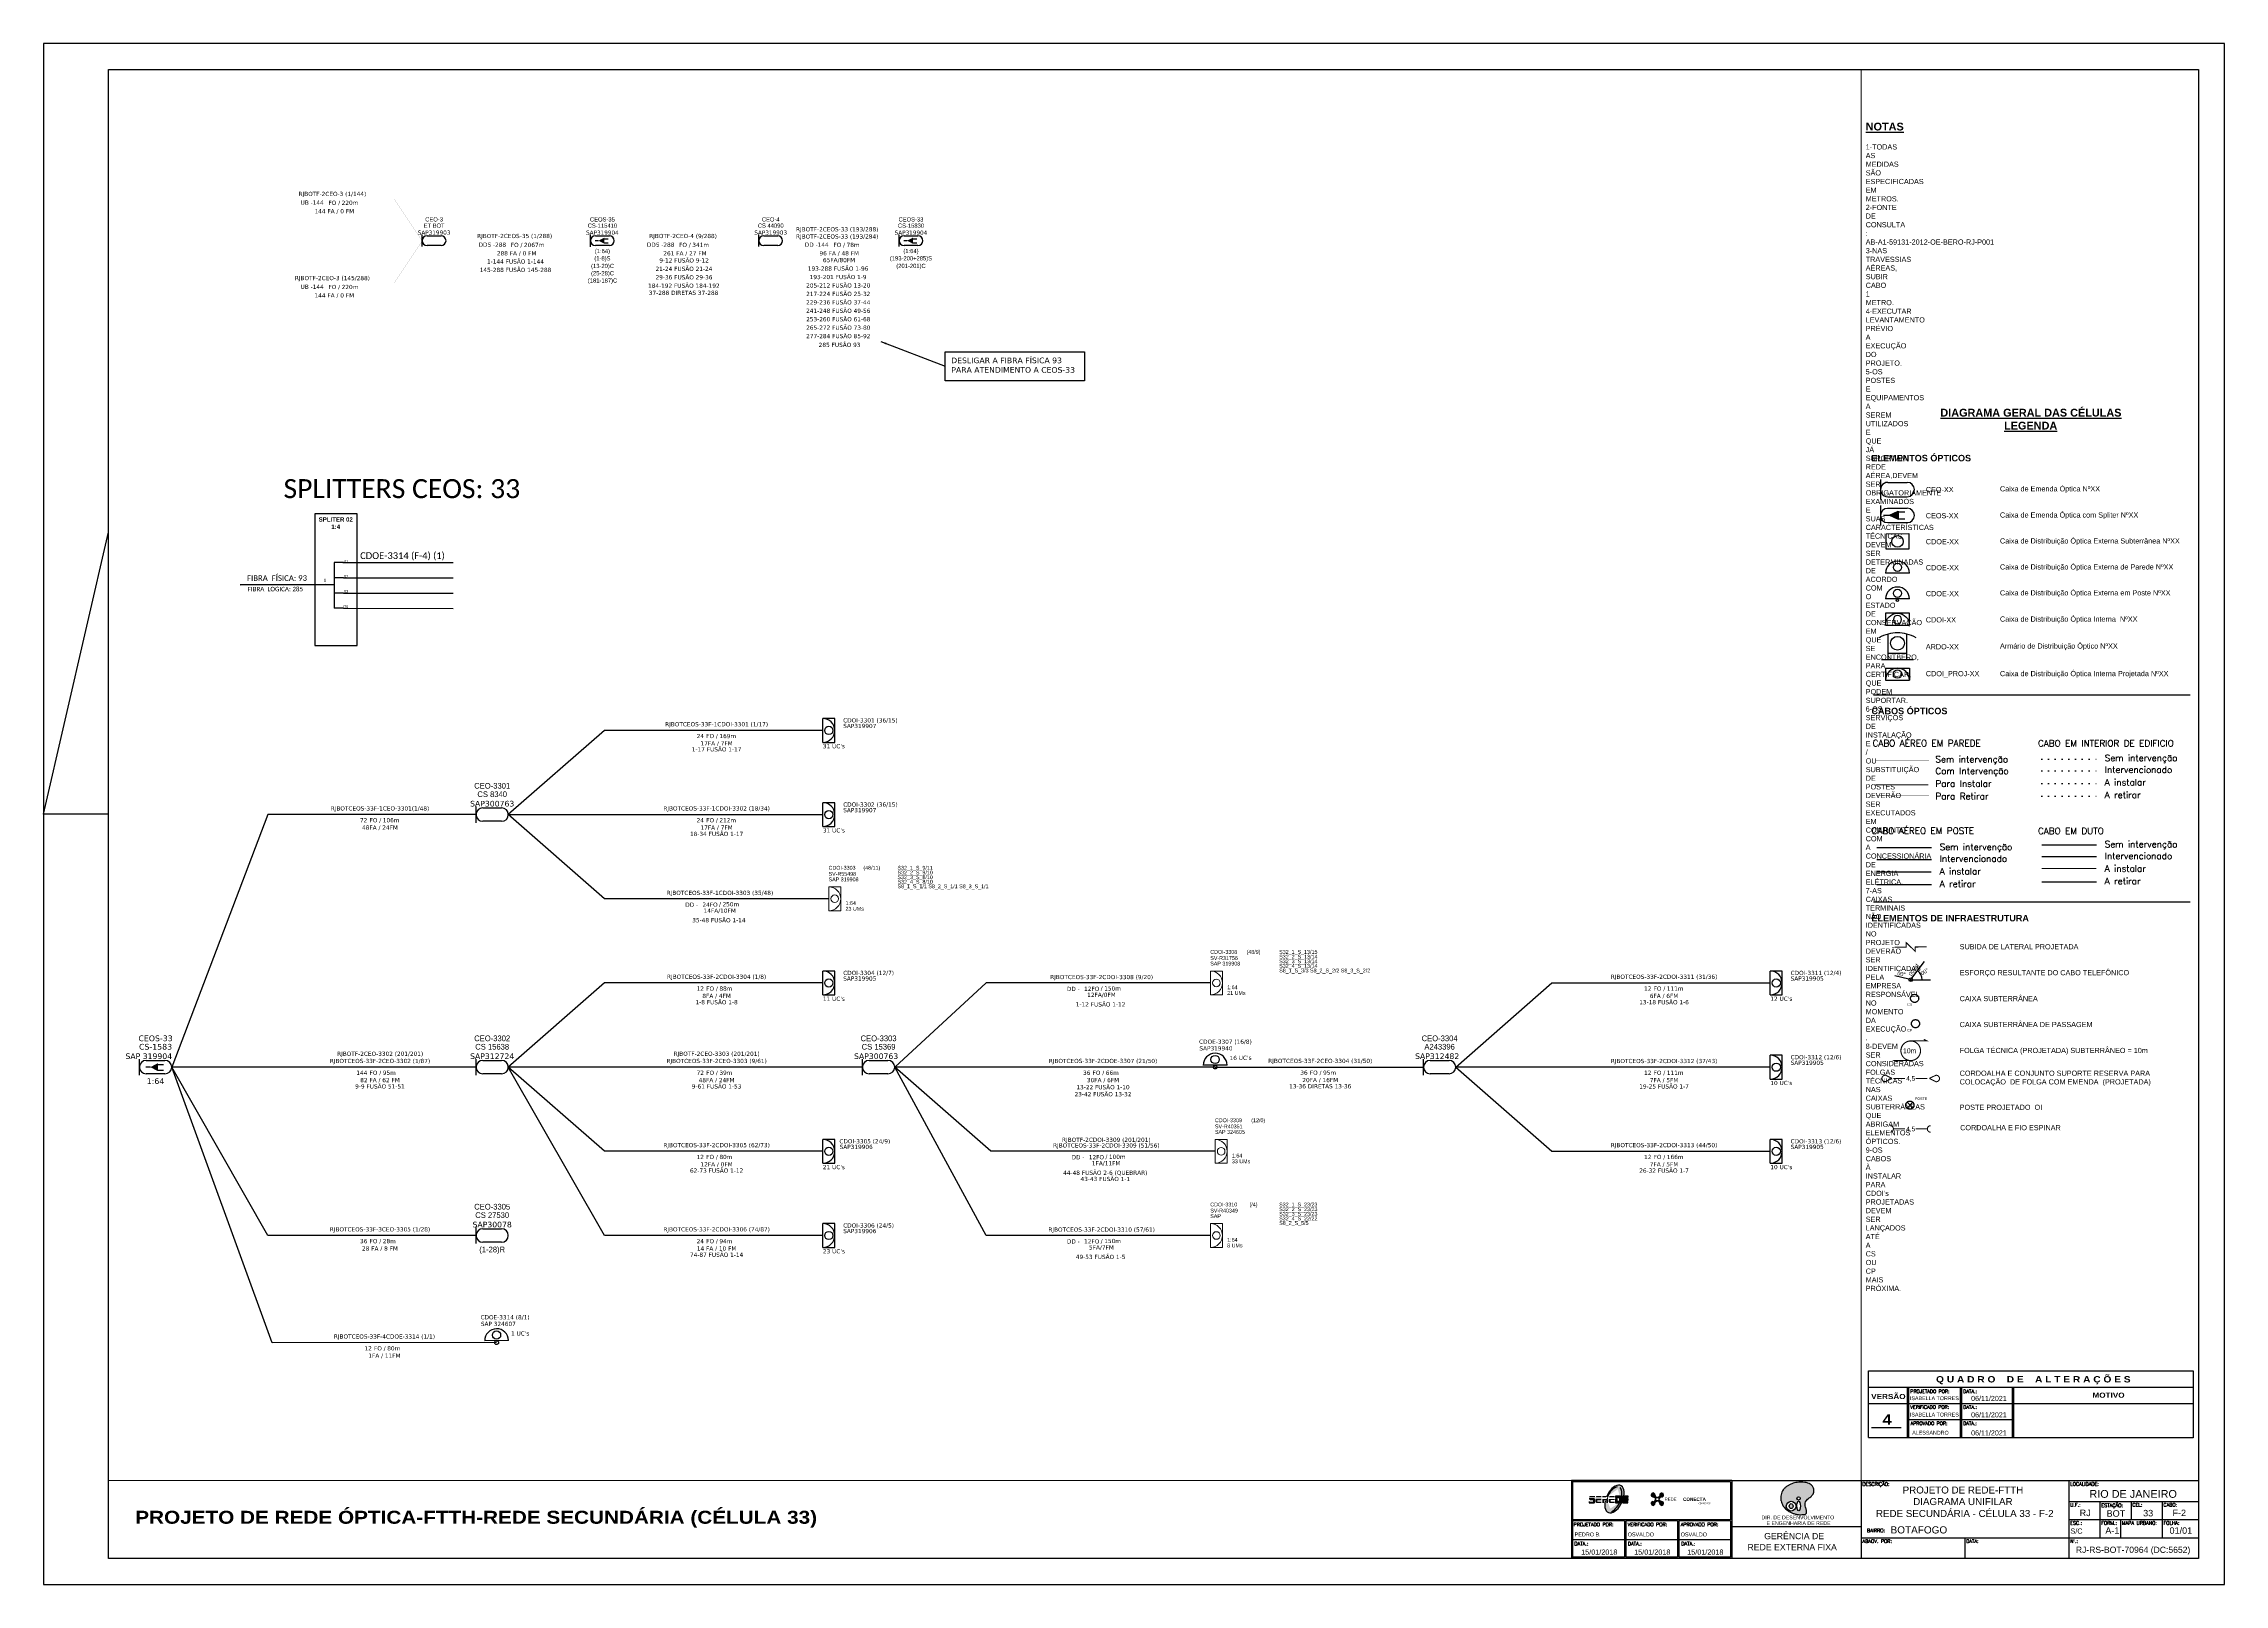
# Paper-space layout 'UN_CEOS-33' of a CAD drawing. Header units: millimetres. Extents: x 0 to 841, y 0 to 594.
# The model-space entities are those that its viewports show. They can reach past a viewport. Long polylines and large blocks are cut down to what shows.
import ezdxf
from ezdxf.enums import TextEntityAlignment as Align

# ---------------------------------------------------------------- set-up
doc = ezdxf.new("R2010")
doc.units = ezdxf.units.MM
doc.header["$LTSCALE"] = 0.1
doc.header["$MEASUREMENT"] = 0
for name, pattern in [('DIVIDE', [1.25, 0.5, -0.25, 0, -0.25, 0, -0.25]), ('DOT', [0.25, 0, -0.25]), ('PHANTOM2', [1.25, 0.625, -0.125, 0.125, -0.125, 0.125, -0.125])]:
    doc.linetypes.add(name, pattern=pattern)
for name, color, linetype, lineweight in [("20.0-LEGENDA DOS CDO'S", 1, 'Continuous', 0), ('20.1-CDO_INTERIOR', 1, 'Continuous', 0), ('40.1-ETIQUETAS', 1, 'Continuous', 20), ('Texto_Cabos', 1, 'Continuous', 20)]:
    doc.layers.add(name, color=color, linetype=linetype, lineweight=lineweight)
for name, color, linetype in [('20.4-CEOS', 1, 'Continuous'), ('30.4-Selo', 7, 'Continuous'), ('CD a instalar', 1, 'Continuous'), ('CDO_INTERIOR', 1, 'Continuous'), ('CDO_POSTE', 1, 'Continuous'), ('CEO', 1, 'Continuous'), ('CEO1', 1, 'Continuous'), ('CEOS', 1, 'Continuous'), ('EXISTENTE', 7, 'Continuous'), ('INTERV', 5, 'Continuous'), ('label_cabos', 7, 'Continuous'), ('REMOVER', 3, 'Continuous'), ('VIEWPORT', 7, 'Continuous')]:
    doc.layers.add(name, color=color, linetype=linetype)
doc.styles.add('ADESK1', font='romans.shx')
doc.styles.add('ARIAL', font='arial.ttf')
doc.styles.add('HMS', font='ariblk.ttf', dxfattribs={"height": 0.17})
doc.styles.add('NORMOGRAFO', font='arial.ttf')
doc.styles.add('ROMANS', font='romans.shx')
doc.styles.add('siredit', font='verdana.ttf')
doc.styles.get("Standard").update_dxf_attribs({"font": 'arial.ttf'})
doc.styles.add('Style-font000', font='font000.shx')
doc.linetypes.add('FENCELINE1', pattern='A,0.25,-0.1,[133,ltypeshp.shx,S=0.1,R=0,X=-0.1,Y=0],-0.1,1', length=1.45)
doc.dimstyles.new('CC', dxfattribs={"dimtxt": 1, "dimasz": 2, "dimexe": 0.18, "dimexo": 0.0625, "dimgap": 0.09, "dimtad": 0, "dimdec": 0, "dimrnd": 1, "dimzin": 0, "dimdsep": 46, "dimtxsty": 'siredit', "dimblk": 'NONE', "dimcen": 0, "dimse1": 1, "dimse2": 1, "dimsd1": 1, "dimsd2": 1, "dimclrt": 7, "dimadec": 0, "dimazin": 0, "dimtfac": 1, "dimtdec": 0, "dimtofl": 0, "dimtmove": 0, "dimatfit": 3, "dimfxl": 0, "dimtolj": 1, "dimtzin": 0, "dimarcsym": 0})

# ---------------------------------------------------------------- blocks, each defined once
blk = doc.blocks.new('OI')
h = blk.add_hatch(color=40)
edge = h.paths.add_edge_path()
edge.add_spline(control_points=[(4.35, -0.67), (3.92, -0.99), (3.26, -1.5), (2.81, -2.59), (2.9, -3.5), (3.06, -4.27), (3.31, -4.85), (3.37, -5.39), (3.4, -5.88), (3.2, -6.4), (2.54, -6.61), (1.65, -6.63), (0.55, -6.67), (-0.56, -6.42), (-1.61, -6.14), (-2.77, -5.61), (-3.92, -4.77), (-4.89, -3.7), (-5.34, -2.65), (-5.6, -1.94), (-5.85, -0.96), (-5.71, 0.47), (-5.1, 2.02), (-4.14, 3.02), (-3.3, 3.61), (-2.37, 4.16), (-1.36, 4.44), (-0.56, 4.7), (0.79, 4.85), (2.24, 4.97), (3.79, 4.57), (4.67, 4.21), (5.44, 3.65), (5.76, 2.99), (6.03, 2.21), (6.01, 1.46), (5.72, 0.64), (5.31, 0.08), (4.88, -0.38), (4.51, -0.55), (4.35, -0.67)], knot_values=[0, 0, 0, 0, 1.60434, 2.417191, 3.427595, 4.282808, 4.776746, 5.304182, 5.888771, 6.258406, 6.858137, 7.79129, 8.986195, 10.124242, 11.187857, 12.242908, 13.953784, 15.414161, 16.515391, 17.349188, 17.675853, 19.552021, 21.515531, 22.568638, 23.63245, 24.621084, 25.782718, 26.745347, 27.142653, 29.870543, 31.004649, 31.921532, 32.709589, 33.801391, 34.042471, 35.192333, 35.971461, 36.628871, 37.254359, 37.836911, 37.836911, 37.836911, 37.836911], degree=3, periodic=0)
h.paths.add_polyline_path([(1.13, -0.87, -1), (-0.04, -0.87, -1)], flags=16)
edge = h.paths.add_edge_path(flags=16)
edge.add_ellipse((0.56, -3.59), major_axis=(-0.02, 1.71), ratio=0.361305, start_angle=0, end_angle=360)
h.paths.add_polyline_path([(-0.36, -3.62, -1), (-3.8, -3.62, -1)], flags=16)
edge = h.paths.add_edge_path(flags=0)
edge.add_ellipse((-2.08, -3.62), major_axis=(0, 0.885), ratio=0.758294, start_angle=0, end_angle=360)
at = {"color": 40}
for centre, radius in [((-2.08, -3.62), 1.72), ((0.54, -0.87), 0.587)]:
    blk.add_circle(centre, radius, dxfattribs=at)
blk.add_ellipse((-2.08, -3.62), major_axis=(0, 0.885), ratio=0.758294, start_param=-3.141592653589792, end_param=3.141592653589792, dxfattribs=at)
blk.add_ellipse((0.56, -3.59), major_axis=(-0.02, 1.71), ratio=0.361305, dxfattribs=at)
at = {"color": 40, "start_tangent": (-0.800898, -0.598801), "end_tangent": (-0.800898, -0.598801)}
blk.add_spline([(4.35, -0.67), (3.2, -1.78), (2.9, -2.54), (2.92, -3.55), (3.12, -4.38), (3.28, -4.85), (3.37, -5.37), (3.35, -5.95), (3.2, -6.29), (2.66, -6.55), (1.73, -6.63), (0.54, -6.62), (-0.58, -6.41), (-1.6, -6.11), (-2.56, -5.67), (-3.95, -4.67), (-4.89, -3.56), (-5.37, -2.56), (-5.64, -1.78), (-5.72, -1.46), (-5.63, 0.42), (-4.84, 2.22), (-4.13, 2.99), (-3.27, 3.62), (-2.4, 4.09), (-1.3, 4.47), (-0.37, 4.72), (0.02, 4.77), (2.75, 4.8), (3.85, 4.53), (4.69, 4.16), (5.31, 3.68), (5.85, 2.73), (5.93, 2.5), (5.94, 1.35), (5.67, 0.62), (5.29, 0.08), (4.84, -0.36), (4.35, -0.67)], degree=3, dxfattribs=at)
blk = doc.blocks.new('PDO_PRD')
at = {"color": 1}
blk.add_line((2.5, 0), (-2.5, 0), dxfattribs=at)
blk.add_circle((0, 1.19), 0.862, dxfattribs=at)
blk.add_arc((0, 0), 2.5, 0, 180, dxfattribs=at)
blk = doc.blocks.new('PDO_PST')
at = {"color": 0}
blk.add_line((2.5, 0), (-2.5, 0), dxfattribs=at)
for centre, radius in [((0, 1.19), 0.862), ((0, -0.25), 0.25)]:
    blk.add_circle(centre, radius, dxfattribs=at)
blk.add_arc((0, 0), 2.5, 0, 180, dxfattribs=at)
blk = doc.blocks.new('PDO_EDF')
at = {"color": 1}
for p, q in [((-2.5, 0), (-2.5, 2.5)), ((-2.5, 2.5), (2.5, 2.5)), ((2.5, 0), (-2.5, 0)), ((2.5, 2.5), (2.5, 0))]:
    blk.add_line(p, q, dxfattribs=at)
blk.add_circle((0, 1.19), 0.862, dxfattribs=at)
blk.add_arc((0, 0), 2.5, 0, 180, dxfattribs=at)
blk = doc.blocks.new('PDO_CVP')
at = {"color": 1}
blk.add_lwpolyline([(0, 1.62), (0, -1.62), (-4.72, -1.63), (-4.73, 1.61)], close=True, dxfattribs=at)
blk.add_circle((-2.36, -0.01), 1.21, dxfattribs=at)
blk = doc.blocks.new('A$C78986DF3')
at = {"layer": 'CEOS'}
blk.add_hatch(color=1, dxfattribs=at).paths.add_polyline_path([(0.0118, 0.23968), (0.00838, 0.23812), (0.0118, 0.23657)])
for p, q in [((0.0023, 0.1689), (0.12444, 0.1689)), ((0.0023, 0.08904), (0.12444, 0.08904)), ((0.0023, 0.08904), (0.12444, 0.08904))]:
    blk.add_line(p, q)
at = {"linetype": 'DOT', "ltscale": 0.1}
blk.add_line((0.06717, 0.14411), (0.08827, 0.14411), dxfattribs=at)
at = {"color": 5, "linetype": 'DOT', "ltscale": 0.1}
blk.add_line((0.06717, 0.13958), (0.08827, 0.13958), dxfattribs=at)
at = {"color": 1, "linetype": 'DOT', "ltscale": 0.1}
blk.add_line((0.06717, 0.13473), (0.08827, 0.13473), dxfattribs=at)
at = {"color": 3, "linetype": 'DOT', "ltscale": 0.1}
blk.add_line((0.06717, 0.12987), (0.08827, 0.12987), dxfattribs=at)
at = {"linetype": 'FENCELINE1', "ltscale": 0.05}
blk.add_line((0.00351, 0.10999), (0.02462, 0.10999), dxfattribs=at)
at = {"ltscale": 0.001}
blk.add_line((0.06717, 0.11107), (0.08827, 0.11107), dxfattribs=at)
at = {"color": 5, "linetype": 'FENCELINE1', "ltscale": 0.05}
blk.add_line((0.00351, 0.10546), (0.02462, 0.10546), dxfattribs=at)
at = {"color": 5, "ltscale": 0.001}
blk.add_line((0.06717, 0.10654), (0.08827, 0.10654), dxfattribs=at)
at = {"color": 3, "linetype": 'FENCELINE1', "ltscale": 0.05}
blk.add_line((0.00351, 0.09575), (0.02462, 0.09575), dxfattribs=at)
at = {"color": 3, "ltscale": 0.001}
blk.add_line((0.06717, 0.09683), (0.08827, 0.09683), dxfattribs=at)
at = {"color": 1}
for p, q in [((0.01591, 0.05924), (0.01044, 0.06051)), ((0.0161, 0.05958), (0.01712, 0.05857)), ((0.01711, 0.05958), (0.01611, 0.05857)), ((0.01732, 0.05907), (0.02421, 0.05907))]:
    blk.add_line(p, q, dxfattribs=at)
at = {"color": 1, "lineweight": -2}
blk.add_line((0.01704, 0.05964), (0.02188, 0.06604), dxfattribs=at)
at = {"color": 7, "linetype": 'DIVIDE', "ltscale": 0.05, "const_width": 0.00008}
blk.add_lwpolyline([(0.02365, 0.14357), (0.00301, 0.14357)], dxfattribs=at)
at = {"color": 5, "linetype": 'DIVIDE', "ltscale": 0.05, "const_width": 0.00008}
blk.add_lwpolyline([(0.02385, 0.13901), (0.00301, 0.13901)], dxfattribs=at)
at = {"color": 1, "linetype": 'DIVIDE', "ltscale": 0.05, "const_width": 0.0004}
blk.add_lwpolyline([(0.02345, 0.13425), (0.00301, 0.13425)], dxfattribs=at)
at = {"color": 3, "linetype": 'DIVIDE', "ltscale": 0.05, "const_width": 0.00008}
blk.add_lwpolyline([(0.0032, 0.13009), (0.02365, 0.13009)], dxfattribs=at)
at = {"color": 1, "linetype": 'Continuous', "lineweight": 40, "ltscale": 0.001, "const_width": 0.0004}
blk.add_lwpolyline([(0.06706, 0.10196), (0.08817, 0.10196)], dxfattribs=at)
at = {"color": 1, "linetype": 'FENCELINE1', "ltscale": 0.05, "const_width": 0.0005}
blk.add_lwpolyline([(0.00351, 0.10061), (0.02462, 0.10061)], dxfattribs=at)
at = {"color": 5, "linetype": 'DIVIDE', "const_width": 0.0004}
blk.add_lwpolyline([(0.02278, 0.07173), (0.01838, 0.07168), (0.01838, 0.06996), (0.01484, 0.07341), (0.01484, 0.07168), (0.01044, 0.07163)], dxfattribs=at)
at = {"color": 1, "const_width": 0.00042}
blk.add_lwpolyline([(0.01661, 0.03546, 1.000012), (0.01661, 0.0279, 0.999978)], format="xyb", close=True, dxfattribs=at)
at = {"color": 1, "const_width": 0.000394}
for points in [[(0.01661, 0.03546), (0.02291, 0.03546), (0.02165, 0.03609)], [(0.01661, 0.0279), (0.01031, 0.0279), (0.01157, 0.02727)]]:
    blk.add_lwpolyline(points, dxfattribs=at)
at = {"const_width": 0.0004}
for points in [[(0.00939, 0.021), (0.00701, 0.02221, 1.175638), (0.0069, 0.01977), (0.00939, 0.021)], [(0.02383, 0.02102), (0.02631, 0.01976, 1.175638), (0.02622, 0.0222), (0.02383, 0.02102)], [(0.0087, 0.00277, -1), (0.0087, 0.0003)], [(0.02425, 0.00278, 1), (0.02425, 0.00031)]]:
    blk.add_lwpolyline(points, format="xyb", dxfattribs=at)
for points in [[(0.00996, 0.021), (0.01446, 0.021)], [(0.01854, 0.02101), (0.02304, 0.02101)], [(0.00996, 0.00153), (0.01446, 0.00153)], [(0.01854, 0.00155), (0.02304, 0.00155)]]:
    blk.add_lwpolyline(points, dxfattribs=at)
at = {"color": 1, "linetype": 'PHANTOM2'}
for points in [[(0.0174, 0.01181), (0.01518, 0.0096)], [(0.0174, 0.0096), (0.01518, 0.01181)]]:
    blk.add_lwpolyline(points, dxfattribs=at)
at = {"color": 1}
blk.add_circle((0.01661, 0.05907), 0.000714, dxfattribs=at)
at = {"color": 5, "linetype": 'PHANTOM2'}
for centre in [(0.01811, 0.05187), (0.01846, 0.04212)]:
    blk.add_circle(centre, 0.00157, dxfattribs=at)
at = {"color": 1, "linetype": 'PHANTOM2'}
blk.add_circle((0.01629, 0.01071), 0.00157, dxfattribs=at)
at = {"color": 7, "lineweight": -2}
blk.add_arc((0.01661, 0.05908), 0.00441, 359.96377, 52.87661, dxfattribs=at)
at = {"layer": 'CDO_INTERIOR', "color": 8}
for p, q in [((0.0069, 0.1792), (0.0161, 0.1792)), ((0.0069, 0.1792), (0.0069, 0.1746)), ((0.0161, 0.1792), (0.0161, 0.1746)), ((0.0069, 0.1746), (0.0161, 0.1746))]:
    blk.add_line(p, q, dxfattribs=at)
blk.add_circle((0.0115, 0.1769), 0.00159, dxfattribs=at)
blk.add_arc((0.0115, 0.1746), 0.0046, 0.02759, 180.02759, dxfattribs=at)
at = {"layer": 'CEO', "color": 1}
for p, q in [((0.00497, 0.25191), (0.00496, 0.24417)), ((0.00773, 0.2508), (0.01527, 0.25079)), ((0.00773, 0.24527), (0.01527, 0.24527))]:
    blk.add_line(p, q, dxfattribs=at)
at = {"layer": 'CEO', "color": 1, "linetype": 'Continuous'}
for p, q in [((0.00792, 0.18502), (0.00792, 0.19235)), ((0.00792, 0.18257), (0.00792, 0.18502)), ((0.00792, 0.18502), (0.0115, 0.18502)), ((0.0115, 0.18502), (0.01509, 0.18502)), ((0.01509, 0.18502), (0.01509, 0.19235)), ((0.01509, 0.18257), (0.01509, 0.18502)), ((0.00536, 0.18257), (0.00792, 0.18257)), ((0.00792, 0.18257), (0.0115, 0.18257)), ((0.0115, 0.18257), (0.01509, 0.18257)), ((0.01509, 0.18257), (0.01765, 0.18257))]:
    blk.add_line(p, q, dxfattribs=at)
at = {"layer": 'CEO', "color": 1}
blk.add_circle((0.0115, 0.18878), 0.00267, dxfattribs=at)
for centre, start, end in [((0.00773, 0.24804), 89.95782, 269.95782), ((0.01527, 0.24803), 269.95782, 89.95782)]:
    blk.add_arc(centre, 0.00276, start, end, dxfattribs=at)
at = {"layer": 'CEO', "color": 1, "linetype": 'Continuous'}
for start, end in [(104.36291, 119.75415), (90, 104.36251), (75.63749, 90), (60.24585, 75.63709)]:
    blk.add_arc((0.0115, 0.17836), 0.01444, start, end, dxfattribs=at)
at = {"layer": 'CEOS', "color": 1}
for p, q in [((0.00496, 0.24191), (0.00497, 0.23417)), ((0.00617, 0.23811), (0.00838, 0.23812)), ((0.00772, 0.24081), (0.01526, 0.24082)), ((0.00774, 0.23528), (0.01528, 0.23529))]:
    blk.add_line(p, q, dxfattribs=at)
for points in [[(0.00838, 0.23812), (0.0118, 0.23968)], [(0.00838, 0.23812), (0.0118, 0.23657)], [(0.0118, 0.23968), (0.0118, 0.23657)], [(0.0118, 0.23946), (0.01439, 0.23947)], [(0.0118, 0.23679), (0.0144, 0.2368)]]:
    blk.add_lwpolyline(points, dxfattribs=at)
for centre, start, end in [((0.00773, 0.23804), 90.12295, 270.12295), ((0.01527, 0.23806), 270.12295, 90.12295)]:
    blk.add_arc(centre, 0.00276, start, end, dxfattribs=at)
at = {"layer": 'CDO_INTERIOR', "color": 1, "xscale": -0.001843199999999712, "yscale": 0.001843199999999712, "zscale": 0.0018431999999997}
blk.add_blockref('PDO_EDF', (0.0115, 0.19573), dxfattribs=at)
at = {"layer": 'CDO_POSTE', "color": 1, "xscale": 0.001843199999999712, "yscale": 0.001843199999999712, "zscale": 0.001843199999999712}
for name, p in [('PDO_PRD', (0.0115, 0.21585)), ('PDO_PST', (0.0115, 0.20585))]:
    blk.add_blockref(name, p, dxfattribs=at)
at = {"layer": 'CEO1', "color": 1, "xscale": 0.001843199999999712, "yscale": 0.001843199999999712, "zscale": 0.001843199999999712}
blk.add_blockref('PDO_CVP', (0.01586, 0.22806), dxfattribs=at)
at = {"color": 7, "lineweight": -2, "style": 'NORMOGRAFO'}
for s, rotation, p in [('00°', 348.19171, (0.01135, 0.0609, 0.10822)), ('00kgf', 52.99999, (0.01684, 0.06038, 0.10822)), ('00°', 32.49215, (0.02103, 0.06067, 0.10822))]:
    blk.add_text(s, height=0.0015, rotation=rotation, dxfattribs=at).set_placement(p)
at = {"color": 5, "style": 'ARIAL'}
for s, p in [('CS', (0.01526, 0.04902)), ('CP', (0.01526, 0.03902))]:
    blk.add_text(s, height=0.001, dxfattribs=at).set_placement(p)
at = {"color": 1}
blk.add_text('10m', height=0.00189, dxfattribs=at).set_placement((0.01364, 0.03074))
at = {"style": 'ARIAL'}
for p in [(0.01661, 0.021), (0.01661, 0.00154)]:
    blk.add_text('4,5', height=0.0018, dxfattribs=at).set_placement(p, align=Align.MIDDLE_CENTER)
at = {"color": 1, "style": 'ARIAL'}
blk.add_text('POSTE', height=0.001, dxfattribs=at).set_placement((0.01825, 0.01272))
at = {"linetype": 'ByBlock', "style": 'ARIAL'}
for s, insert, char_height, width, attachment_point in [('\\pi0.02693;{\\fArial|b1|i0|c0|p34;\\H1.5x;\\LDIAGRAMA GERAL DAS CÉLULAS\\P\\pi0.051524;LEGENDA}', (0.00111, 0.27919), 0.002, 0.1232013, 1), ('{\\fArial|b1|i0|c0|p34;ELEMENTOS ÓPTICOS}', (0.00147, 0.26142), 0.0025, 0.1232013, 1), ('CEO-XX', (0.02244, 0.24803), 0.002, 0.0732268, 4), ('Caixa de Emenda Óptica NºXX', (0.05103, 0.24803), 0.002, 0.0732268, 4), ('CEOS-XX', (0.02244, 0.23795), 0.002, 0.0732268, 4), ('Caixa de Emenda Óptica com Spliter NºXX', (0.05103, 0.23795), 0.002, 0.0732268, 4), ('CDOE-XX', (0.02244, 0.22794), 0.002, 0.086699, 4), ('Caixa de Distribuição Óptica Externa Subterrânea NºXX', (0.05103, 0.22794), 0.002, 0.086699, 4), ('CDOE-XX', (0.02244, 0.21792), 0.002, 0.0806851, 4), ('Caixa de Distribuição Óptica Externa de Parede NºXX', (0.05103, 0.21792), 0.002, 0.0806851, 4), ('CDOE-XX', (0.02244, 0.20792), 0.002, 0.0732268, 4), ('Caixa de Distribuição Óptica Externa em Poste NºXX', (0.05103, 0.20792), 0.002, 0.0732268, 4), ('CDOI-XX', (0.02244, 0.19781), 0.002, 0.0732268, 4), ('Caixa de Distribuição Óptica Interna  NºXX', (0.05103, 0.19781), 0.002, 0.0732268, 4), ('ARDO-XX', (0.02244, 0.18743), 0.002, 0.0732268, 4), ('Armário de Distribuição Óptico NºXX', (0.05103, 0.18743), 0.002, 0.0732268, 4), ('CDOI_PROJ-XX', (0.02244, 0.17679), 0.002, 0.0793824, 4), ('Caixa de Distribuição Óptica Interna Projetada NºXX', (0.05103, 0.17679), 0.002, 0.0793824, 4), ('{\\fArial|b1|i0|c0|p34;CABOS ÓPTICOS}', (0.00147, 0.16392), 0.0025, 0.1232013, 1), ('\\pxql;{\\fArial|b1|i0|c0|p34;ELEMENTOS DE INFRAESTRUTURA}', (0.00147, 0.08406), 0.0025, 0.1232013, 1), ('SUBIDA DE LATERAL PROJETADA', (0.03549, 0.0728), 0.002, 0.0732268, 1), ('ESFORÇO RESULTANTE DO CABO TELEFÔNICO ', (0.03549, 0.0628), 0.002, 0.0732268, 1), ('CAIXA SUBTERRÂNEA', (0.03549, 0.0528), 0.002, 0.0732268, 1), ('CAIXA SUBTERRÂNEA DE PASSAGEM', (0.03549, 0.0428), 0.002, 0.0732268, 1), ('FOLGA TÉCNICA (PROJETADA) SUBTERRÂNEO = 10m', (0.03549, 0.0328), 0.002, 0.0919522, 1), ('CORDOALHA E CONJUNTO SUPORTE RESERVA PARA \\PCOLOCAÇÃO  DE FOLGA COM EMENDA  (PROJETADA)', (0.03549, 0.02403), 0.002, 0.0919522, 1), ('POSTE PROJETADO  OI', (0.03549, 0.0109), 0.002, 0.0732268, 1), ('CORDOALHA E FIO ESPINAR', (0.03567, 0.00303), 0.002, 0.0919522, 1)]:
    blk.add_mtext(s, dxfattribs=dict(at, insert=insert, char_height=char_height, width=width, attachment_point=attachment_point))
at = {"char_height": 0.002489, "attachment_point": 1, "style": 'ADESK1'}
for s, insert, width in [('CABO AÉREO EM PAREDE', (0.0019, 0.15149), 0.0551807), ('CABO EM INTERIOR DE EDIFICIO', (0.06569, 0.15146), 0.0653294), ('Sem intervenção', (0.02613, 0.14532), 0.0551807), ('Sem intervenção', (0.09142, 0.1458), 0.0551807), ('Com Intervenção', (0.02613, 0.14079), 0.0551807), ('Para Instalar', (0.02613, 0.13593), 0.0551807), ('A instalar', (0.09142, 0.13642), 0.0551807), ('Intervencionado', (0.09142, 0.14127), 0.0551807), ('Para Retirar', (0.02613, 0.13108), 0.0551807), ('A retirar', (0.09142, 0.13156), 0.0551807), ('CABO AÉREO EM POSTE', (0.00153, 0.11774), 0.0551807), ('Sem intervenção', (0.02777, 0.11152), 0.0551807), ('CABO EM DUTO', (0.06569, 0.11768), 0.0551807), ('Sem intervenção', (0.09142, 0.11258), 0.0551807), ('A instalar', (0.02777, 0.10213), 0.0551807), ('Intervencionado', (0.02777, 0.10699), 0.0551807), ('A instalar', (0.09142, 0.1032), 0.0551807), ('Intervencionado', (0.09142, 0.10805), 0.0551807), ('A retirar', (0.02777, 0.09728), 0.0551807), ('A retirar', (0.09142, 0.09834), 0.0551807)]:
    blk.add_mtext(s, dxfattribs=dict(at, insert=insert, width=width))
blk = doc.blocks.new('LOGOTIPO REDE CONECTA')
h = blk.add_hatch(color=40)
h.dxf.hatch_style = 1
h.paths.add_polyline_path([(2086.7, 1517.1), (2086.3, 1517.1, 0.924122), (2086.5, 1514, -0.371445), (2088.6, 1512.1, -0.414214), (2090, 1513.5, -0.416703), (2088, 1515.6, 0.373404)])
h.paths.add_polyline_path([(2095, 1515.4), (2095, 1515.7, 0.929009), (2092, 1515.6, -0.416703), (2090, 1513.5, -0.414214), (2091.4, 1512, -0.371445), (2093.5, 1514, 0.373557)])
h.paths.add_polyline_path([(2093.5, 1510.1, -0.416703), (2091.4, 1512.1, -0.414214), (2090, 1510.7, -0.371445), (2092, 1508.5, 0.924122), (2095, 1508.4), (2095, 1508.8, 0.373404)])
h.paths.add_polyline_path([(2090, 1510.7, -0.414214), (2088.6, 1512, -0.416703), (2086.5, 1510.1, 0.913444), (2086.3, 1507.1), (2086.7, 1507.1, 0.364971), (2088, 1508.5, -0.371445)])
at = {"color": 40}
for points in [[(2086.5, 1514, -0.370562), (2088.6, 1512.1)], [(2088, 1515.6, 0.416703), (2090, 1513.5)], [(2092, 1515.6, -0.416703), (2090, 1513.5)], [(2093.5, 1514, 0.370562), (2091.4, 1512)], [(2086.5, 1510.1, 0.416703), (2088.6, 1512)], [(2088, 1508.5, -0.370562), (2090, 1510.7)], [(2092, 1508.5, 0.370562), (2090, 1510.7)], [(2093.5, 1510.1, -0.416703), (2091.4, 1512.1)]]:
    blk.add_lwpolyline(points, format="xyb", dxfattribs=at)
blk.add_circle((2090, 1512.1), 1.4, dxfattribs=at)
for centre, start, end in [((2086.5, 1515.6), 1.6038, 267.7221), ((2093.5, 1515.5), 271.6274, 177.7457), ((2086.5, 1508.6), 92.3533, 358.4716), ((2093.5, 1508.6), 182.2779, 88.3962)]:
    blk.add_arc(centre, 1.51, start, end, dxfattribs=at)
at = {"width": 46.358, "attachment_point": 1}
for s, insert, char_height in [('{\\fBankGothic Md BT|b0|i0|c0|p34;REDE }', (2095.9, 1513.3), 2.5), ('{\\fBankGothic Md BT|b1|i0|c0|p34; CONECTA}', (2109.7, 1513.4), 2.7)]:
    blk.add_mtext(s, dxfattribs=dict(at, insert=insert, char_height=char_height))
at = {"color": 40, "insert": (2123.2, 1509.6), "char_height": 1.5, "width": 46.358, "attachment_point": 1}
blk.add_mtext('{\\fBankGothic Md BT|b0|i0|c0|p34;operações }', dxfattribs=at)
blk = doc.blocks.new('CDO_INTERIOR_TROCA')
at = {"layer": '20.1-CDO_INTERIOR', "color": 0, "lineweight": 18}
blk.add_lwpolyline([(4.25, -4.25), (4.25, 4.25), (0, 4.25), (0, -4.25)], close=True, dxfattribs=at)
blk.add_circle((2.13, 0), 1.36, dxfattribs=at)
blk.add_arc((0, 0), 4.25, 270, 90, dxfattribs=at)
at = {"layer": "20.0-LEGENDA DOS CDO'S", "color": 0, "style": 'ARIAL'}
for tag, p in [('CDO_N', (-0.08, 10.38)), ('SURVEY', (-0.08, 8.2)), ('SPLITER_1', (24.48, 10.38)), ('SPLITER_2', (24.5, 8.68)), ('SPLITER_3', (24.5, 7.04)), ('SAP_ANTIGO', (-0.08, 6.23)), ('/_SAP_NOVO', (12.37, 6.23)), ('SPLITER_4', (24.5, 5.4)), ('SPLITER_5', (24.5, 3.75)), ('1:XX', (5.94, -2.22)), ('UMS', (5.94, -4.24))]:
    blk.add_attdef(tag, p, '', height=1.36, dxfattribs=at)
blk.add_attdef('FIBRAS_UTILIZADAS', text='', height=1.36, dxfattribs=at).set_placement((15.34, 10.38), align=Align.CENTER)
blk = doc.blocks.new('ETIQUETA_RS5F')
at = {"layer": '40.1-ETIQUETAS', "color": 0, "style": 'siredit'}
blk.add_text('/', height=1.5, dxfattribs=at).set_placement((1.55, -1.95), align=Align.MIDDLE_RIGHT)
for tag, p in [('ETIQUETA_R_SECUNDARIA', (1.18, 2.1)), ('ETIQUETA_R_PRIMARIA', (1.18, 4.1)), ('F_ATIVAS/F_MORTAS', (1.11, -4.24))]:
    blk.add_attdef(tag, text='', height=1.5, dxfattribs=at).set_placement(p, align=Align.MIDDLE_CENTER)
for tag, p in [('TIPO_CABO', (-6.62, -2.12)), ('CAP_CABO', (0.37, -2.09))]:
    blk.add_attdef(tag, text='', height=1.5, dxfattribs=at).set_placement(p, align=Align.MIDDLE_RIGHT)
for tag, p in [('FUSÃO_1', (0.82, -8.39)), ('FUSÃO_2', (0.82, -10.6)), ('FUSÃO_3', (0.82, -12.93)), ('FUSÃO_4', (0.82, -15.14)), ('FUSÃO_5', (0.82, -17.16))]:
    blk.add_attdef(tag, text='', height=1.5, dxfattribs=at).set_placement(p, align=Align.CENTER)
blk.add_attdef('METROS', text='', height=1.5, dxfattribs=at).set_placement((2.11, -1.95), align=Align.MIDDLE_LEFT)
blk = doc.blocks.new('CEOS_UN_SC')
at = {"layer": '20.4-CEOS', "color": 0}
for p, q in [((-9.11, 2.39), (-2.39, 2.39)), ((-2.39, -2.39), (-9.11, -2.39))]:
    blk.add_line(p, q, dxfattribs=at)
for points in [[(-11.5, -2.89), (-11.5, 2.89)], [(-7.6, 0), (-9.22, 0)], [(-4.96, 0.95), (-2.92, 0.95)], [(-4.96, -1.04), (-2.92, -1.04)]]:
    blk.add_lwpolyline(points, dxfattribs=at)
blk.add_lwpolyline([(-7.6, 0, 0, 2.95, 0), (-4.83, 0, 2.95, 2.95, 0)], format="xyseb", dxfattribs=at)
for centre, start, end in [((-9.11, 0), 90, 270), ((-2.39, 0), 270, 90)]:
    blk.add_arc(centre, 2.39, start, end, dxfattribs=at)
at = {"layer": '20.4-CEOS', "color": 7, "style": 'siredit'}
for tag, height, p in [('LOCAL?', 2.03, (-5.75, 7.27)), ('NOME?', 2.03, (-5.75, 10.27)), ('TIPO?', 2, (-8.17, 3.89))]:
    blk.add_attdef(tag, text='', height=height, dxfattribs=at).set_placement(p, align=Align.MIDDLE_CENTER)
for tag, p in [('RACIO_SPLITAGEM', (-5.75, -3.97)), ('FIBRAS_RESERVA', (-5.75, -7.51))]:
    blk.add_attdef(tag, text='', height=2.03, dxfattribs=at).set_placement(p, align=Align.TOP_CENTER)
blk = doc.blocks.new('ceo')
at = {"layer": 'CEO', "color": 0}
for p, q in [((1.77, 1.77), (6.73, 1.77)), ((6.73, -1.77), (1.77, -1.77))]:
    blk.add_line(p, q, dxfattribs=at)
blk.add_lwpolyline([(0, -2.13), (0, 2.13)], dxfattribs=at)
for centre, start, end in [((1.77, 0), 90, 270), ((6.73, 0), 270, 90)]:
    blk.add_arc(centre, 1.77, start, end, dxfattribs=at)
for tag, height, style, p in [('NOME?', 1.5, 'Style-font000', (4.25, 7.59)), ('LOCAL?', 1.5, 'Style-font000', (4.25, 5.37)), ('TIPO?', 1.48, 'siredit', (4.25, 2.88))]:
    blk.add_attdef(tag, text='', height=height, dxfattribs=dict(at, style=style)).set_placement(p, align=Align.MIDDLE_CENTER)
at = {"layer": 'CEO', "color": 0, "style": 'siredit', "flags": 1}
for tag, height, p in [('ID', 0.887, (4.25, 9.07)), ('COORX', 0.739, (4.25, -1.77)), ('COORY', 0.739, (4.25, -1.77))]:
    blk.add_attdef(tag, text='', height=height, dxfattribs=at).set_placement(p, align=Align.MIDDLE_CENTER)
at = {"layer": 'CEO', "color": 0, "style": 'Style-font000', "flags": 1}
blk.add_attdef('FIBRAS_RESERVA', text='', height=1.5, dxfattribs=at).set_placement((4.25, -2.94), align=Align.TOP_CENTER)
blk = doc.blocks.new('Attributo_cabos')
at = {"layer": 'Texto_Cabos', "color": 0, "style": 'siredit'}
blk.add_text('FO /', height=1.5, dxfattribs=at).set_placement((1.49, -1.5), align=Align.MIDDLE_RIGHT)
at = {"layer": 'Texto_Cabos', "color": 0, "style": 'siredit', "flags": 1}
for tag, p in [('ID', (-0.57, 7.5)), ('N_CABOS_R_PRIMARIA', (-0.57, 4.5)), ('S/CORTE_R_PRIMARIA', (-0.57, -10.5)), ('FUSÃO_R_PRIMARIA', (-0.57, -13.5)), ('T_CABOS', (-0.57, -19.5))]:
    blk.add_attdef(tag, text='', height=1.5, dxfattribs=at).set_placement(p, align=Align.MIDDLE_CENTER)
at = {"layer": 'Texto_Cabos', "color": 0, "style": 'siredit'}
for tag, p in [('N_CABOS_001', (-16.31, 0.92)), ('FUSÃO_001', (-1.03, -8.25))]:
    blk.add_attdef(tag, p, '', height=1.5, dxfattribs=at)
blk.add_attdef('FIBRAS', text='', height=1.5, dxfattribs=at).set_placement((-4.34, -1.43), align=Align.MIDDLE_RIGHT)
blk.add_attdef('FA/FM', text='', height=1.5, dxfattribs=at).set_placement((-0.57, -4.5), align=Align.MIDDLE_CENTER)
blk.add_attdef('METROS', text='', height=1.5, dxfattribs=at).set_placement((2.05, -1.5), align=Align.MIDDLE_LEFT)
at = {"layer": 'Texto_Cabos', "color": 0, "style": 'siredit', "flags": 1}
blk.add_attdef('S/CORTE', text='', height=1.5, dxfattribs=at).set_placement((-0.57, -16.5), align=Align.CENTER)
blk = doc.blocks.new('ceos')
at = {"layer": 'CEOS', "color": 0}
for p, q in [((1.77, 1.77), (6.73, 1.77)), ((6.73, -1.77), (1.77, -1.77))]:
    blk.add_line(p, q, dxfattribs=at)
for points in [[(0, -2.13), (0, 2.13)], [(2.88, 0), (1.69, 0)], [(4.84, 0.7), (6.34, 0.7)], [(4.84, -0.77), (6.34, -0.77)]]:
    blk.add_lwpolyline(points, dxfattribs=at)
blk.add_lwpolyline([(2.88, 0, 0, 2.18, 0), (4.93, 0, 2.18, 2.18, 0)], format="xyseb", dxfattribs=at)
for centre, start, end in [((1.77, 0), 90, 270), ((6.73, 0), 270, 90)]:
    blk.add_arc(centre, 1.77, start, end, dxfattribs=at)
for tag, height, style, p in [('NOME?', 1.5, 'Style-font000', (4.25, 7.59)), ('LOCAL?', 1.5, 'Style-font000', (4.25, 5.37)), ('TIPO?', 1.48, 'siredit', (4.25, 2.88))]:
    blk.add_attdef(tag, text='', height=height, dxfattribs=dict(at, style=style)).set_placement(p, align=Align.MIDDLE_CENTER)
at = {"layer": 'CEOS', "color": 0, "style": 'siredit', "flags": 1}
for tag, height, p in [('ID', 0.887, (4.25, 9.07)), ('COORX', 0.739, (4.25, -1.77)), ('COORY', 0.739, (4.25, -1.77))]:
    blk.add_attdef(tag, text='', height=height, dxfattribs=at).set_placement(p, align=Align.MIDDLE_CENTER)
at = {"layer": 'CEOS', "color": 0, "style": 'Style-font000'}
for tag, p in [('FIBRAS_FUSIONADAS', (4.25, -5.51)), ('RACIO_SPLITAGEM', (4.25, -2.94)), ('FIBRAS_RESERVA', (4.25, -7.73))]:
    blk.add_attdef(tag, text='', height=1.5, dxfattribs=at).set_placement(p, align=Align.TOP_CENTER)
blk = doc.blocks.new('_None')

msp = doc.modelspace()

# ---------------------------------------------------------------- linework, layer by layer
at = {"color": 7, "linetype": 'Continuous'}
for p, q in [((2840.8, 933.74), (2840.8, 917.47)), ((2844.02, 933.74), (2840.8, 933.74)), ((2837.61, 925.92), (2840.78, 925.92)), ((2844.02, 928.3), (2840.95, 928.3)), ((2844.02, 917.47), (2840.8, 917.47)), ((2844.02, 922.91), (2840.95, 922.91))]:
    msp.add_line(p, q, dxfattribs=at)
at = {"color": 10, "linetype": 'Continuous'}
for p, q in [((2843.87, 933.78), (2883.14, 933.77)), ((2844.02, 928.29), (2883.14, 928.28)), ((2844.02, 922.89), (2883.14, 922.88)), ((2844.02, 917.46), (2883.14, 917.44))]:
    msp.add_line(p, q, dxfattribs=at)
at = {"color": 1, "linetype": 'Continuous', "lineweight": 60}
msp.add_line((2837.61, 925.92), (2807.22, 925.82), dxfattribs=at)
msp.add_lwpolyline([(3058.5, 1008.82), (3108.25, 1008.82), (3108.25, 998.57), (3058.5, 998.57)], close=True)
at = {"color": 7}
msp.add_lwpolyline([(2833.83, 904.27), (2848.93, 904.27), (2848.93, 951.14), (2833.83, 951.14)], close=True, dxfattribs=at)
at = {"layer": 'CD a instalar', "color": 0, "linetype": 'ByBlock', "const_width": 0.02}
for points in [[(2872.12, 1048.48), (2862.12, 1063.48), (2820.62, 1063.48)], [(2872.12, 1048.48), (2862.12, 1033.48), (2820.62, 1033.48)], [(2880.62, 1048.48), (2932.12, 1048.48)]]:
    msp.add_lwpolyline(points, dxfattribs=at)
at = {"layer": 'CD a instalar', "color": 7, "linetype": 'ByBlock', "const_width": 0.02}
msp.add_lwpolyline([(2940.62, 1048.48), (2992.12, 1048.48)], dxfattribs=at)
at = {"layer": 'CD a instalar', "color": 5, "linetype": 'ByBlock', "const_width": 0.02}
msp.add_lwpolyline([(3000.62, 1048.48), (3000.62, 1048.48), (3042.12, 1048.48)], dxfattribs=at)
at = {"layer": 'CEOS', "color": 7}
for p, q in [((2933.89, 1050.24), (2938.85, 1050.24)), ((2938.85, 1046.71), (2933.89, 1046.71))]:
    msp.add_line(p, q, dxfattribs=at)
for points in [[(2932.12, 1046.34), (2932.12, 1050.61)], [(2935, 1048.48), (2933.81, 1048.48)], [(2936.96, 1049.18), (2938.46, 1049.18)], [(2936.96, 1047.7), (2938.46, 1047.7)]]:
    msp.add_lwpolyline(points, dxfattribs=at)
msp.add_lwpolyline([(2935, 1048.48, 0, 2.18, 0), (2937.05, 1048.48, 2.18, 2.18, 0)], format="xyseb", dxfattribs=at)
for centre, start, end in [((2933.89, 1048.48), 90, 270), ((2938.85, 1048.48), 270, 90)]:
    msp.add_arc(centre, 1.77, start, end, dxfattribs=at)
at = {"layer": 'EXISTENTE', "linetype": 'Continuous'}
for p, q in [((3019.21, 878.2), (3014.96, 878.2)), ((3019.2, 869.7), (3019.21, 878.2)), ((3014.95, 869.7), (3019.2, 869.7)), ((3019.21, 848.2), (3014.96, 848.2)), ((3019.2, 839.7), (3019.21, 848.2)), ((3014.95, 839.7), (3019.2, 839.7)), ((3019.21, 788.2), (3014.96, 788.2)), ((3019.2, 779.7), (3019.21, 788.2)), ((3356.94, 788.2), (3352.69, 788.2)), ((3356.94, 779.7), (3356.94, 788.2)), ((3014.95, 779.7), (3019.2, 779.7)), ((3352.69, 779.7), (3356.94, 779.7)), ((2893.72, 756.35), (2900.44, 756.35)), ((3231.46, 756.35), (3238.17, 756.35)), ((3356.94, 758.18), (3352.69, 758.18)), ((3356.94, 749.68), (3356.94, 758.18)), ((2900.44, 751.56), (2893.72, 751.56)), ((3238.17, 751.56), (3231.46, 751.56)), ((3352.69, 749.68), (3356.94, 749.68)), ((3019.21, 728.2), (3014.96, 728.2)), ((3019.2, 719.7), (3019.21, 728.2)), ((3356.94, 728.2), (3352.69, 728.2)), ((3356.94, 719.7), (3356.94, 728.2)), ((3014.95, 719.7), (3019.2, 719.7)), ((3352.69, 719.7), (3356.94, 719.7)), ((3019.21, 698.2), (3014.96, 698.2)), ((3019.2, 689.7), (3019.21, 698.2)), ((3014.95, 689.7), (3019.2, 689.7))]:
    msp.add_line(p, q, dxfattribs=at)
at = {"layer": 'EXISTENTE', "color": 5, "linetype": 'Continuous'}
for p, q in [((2893.72, 846.35), (2900.44, 846.35)), ((2900.44, 841.56), (2893.72, 841.56))]:
    msp.add_line(p, q, dxfattribs=at)
at = {"layer": 'EXISTENTE', "linetype": 'Continuous'}
for points in [[(3014.96, 873.95), (2937.08, 873.95), (2902.83, 843.95)], [(3014.95, 869.7), (3014.96, 878.2)], [(3014.95, 839.7), (3014.96, 848.2)], [(2902.83, 843.95), (3014.96, 843.95)], [(3014.95, 779.7), (3014.96, 788.2)], [(3352.69, 779.7), (3352.69, 788.2)], [(3014.96, 783.95), (2937.08, 783.95), (2902.83, 753.95)], [(3240.57, 753.93), (3274.82, 783.95), (3352.69, 783.95)], [(2891.33, 751.07), (2891.33, 756.84)], [(3159.06, 754.71), (3150.56, 754.6)], [(3229.07, 751.07), (3229.07, 756.84)], [(3352.69, 749.68), (3352.69, 758.18)], [(3029.07, 753.95), (2921.82, 753.95), (2902.83, 753.95)], [(3014.96, 723.95), (2937.08, 723.95), (2902.83, 753.95)], [(3014.96, 693.95), (2937.08, 693.95), (2902.83, 753.95)], [(3352.69, 753.93), (3240.57, 753.95)], [(3240.59, 753.95), (3274.82, 723.95), (3352.69, 723.95)], [(3014.95, 719.7), (3014.96, 728.2)], [(3352.69, 719.7), (3352.69, 728.2)], [(3014.95, 689.7), (3014.96, 698.2)]]:
    msp.add_lwpolyline(points, dxfattribs=at)
at = {"layer": 'EXISTENTE', "color": 5, "linetype": 'Continuous'}
for points in [[(2891.33, 843.95), (2817.08, 843.95), (2782.83, 753.95)], [(2891.33, 841.07), (2891.33, 846.84)]]:
    msp.add_lwpolyline(points, dxfattribs=at)
at = {"layer": 'EXISTENTE', "color": 1, "linetype": 'FENCELINE1', "ltscale": 50}
msp.add_lwpolyline([(2898.67, 655.78), (2818.67, 655.76), (2782.83, 753.95)], dxfattribs=at)
at = {"layer": 'EXISTENTE', "linetype": 'FENCELINE1', "ltscale": 50}
for points in [[(3154.82, 753.98), (3074.82, 753.95), (3040.57, 753.95)], [(3154.82, 753.98), (3229.07, 753.95)]]:
    msp.add_lwpolyline(points, dxfattribs=at)
at = {"layer": 'EXISTENTE', "color": 1, "linetype": 'Continuous'}
msp.add_lwpolyline([(2902.91, 656.51), (2894.41, 656.4)], dxfattribs=at)
at = {"layer": 'EXISTENTE', "linetype": 'Continuous'}
for centre, radius in [((3017.08, 873.95), 1.47), ((3017.08, 843.95), 1.47), ((3017.08, 783.95), 1.47), ((3354.82, 783.95), 1.47), ((3154.78, 756.67), 1.47), ((3154.82, 753.98), 0.665), ((3354.82, 753.93), 1.47), ((3017.08, 723.95), 1.47), ((3354.82, 723.95), 1.47), ((3017.08, 693.95), 1.47)]:
    msp.add_circle(centre, radius, dxfattribs=at)
at = {"layer": 'EXISTENTE', "color": 1, "linetype": 'Continuous'}
for centre, radius in [((2898.63, 658.47), 1.47), ((2898.67, 655.78), 0.665)]:
    msp.add_circle(centre, radius, dxfattribs=at)
at = {"layer": 'EXISTENTE', "linetype": 'Continuous'}
for centre, radius, start, end in [((3014.96, 873.95), 4.25, 269.97241, 89.97241), ((3014.96, 843.95), 4.25, 269.97241, 89.97241), ((3014.96, 783.95), 4.25, 269.97241, 89.97241), ((3352.69, 783.95), 4.25, 269.97241, 89.97241), ((2893.72, 753.95), 2.39, 90, 270), ((2900.44, 753.95), 2.39, 270, 90), ((3154.81, 754.65), 4.25, 0.73661, 180.73661), ((3231.46, 753.95), 2.39, 90, 270), ((3238.17, 753.95), 2.39, 270, 90), ((3352.69, 753.93), 4.25, 269.97241, 89.97241), ((3014.96, 723.95), 4.25, 269.97241, 89.97241), ((3352.69, 723.95), 4.25, 269.97241, 89.97241), ((3014.96, 693.95), 4.25, 269.97241, 89.97241)]:
    msp.add_arc(centre, radius, start, end, dxfattribs=at)
at = {"layer": 'EXISTENTE', "color": 5, "linetype": 'Continuous'}
for centre, start, end in [((2893.72, 843.95), 90, 270), ((2900.44, 843.95), 270, 90)]:
    msp.add_arc(centre, 2.39, start, end, dxfattribs=at)
at = {"layer": 'EXISTENTE', "color": 1, "linetype": 'Continuous'}
msp.add_arc((2898.66, 656.46), 4.25, 0.73661, 180.73661, dxfattribs=at)
at = {"layer": 'INTERV', "linetype": 'Continuous'}
for p, q in [((3031.46, 756.35), (3038.17, 756.35)), ((3038.17, 751.56), (3031.46, 751.56))]:
    msp.add_line(p, q, dxfattribs=at)
at = {"layer": 'INTERV', "color": 8, "ltscale": 50}
for points in [[(3017.08, 813.95), (2937.08, 813.95), (2902.83, 843.95)], [(3153.14, 783.95), (3073.14, 783.95), (3040.57, 753.95)], [(3153.14, 693.95), (3073.14, 693.95), (3040.57, 753.95)]]:
    msp.add_lwpolyline(points, dxfattribs=at)
at = {"layer": 'INTERV', "linetype": 'Continuous'}
for points in [[(3029.07, 751.07), (3029.07, 756.84)], [(2891.33, 753.95), (2793.73, 753.95), (2782.83, 753.95)]]:
    msp.add_lwpolyline(points, dxfattribs=at)
at = {"layer": 'INTERV', "color": 1, "ltscale": 50}
msp.add_lwpolyline([(3154.82, 723.95), (3074.82, 723.95), (3040.57, 753.95)], dxfattribs=at)
at = {"layer": 'INTERV', "linetype": 'Continuous'}
for centre, start, end in [((3031.46, 753.95), 90, 270), ((3038.17, 753.95), 270, 90)]:
    msp.add_arc(centre, 2.39, start, end, dxfattribs=at)
at = {"layer": 'REMOVER', "color": 7, "linetype": 'Continuous'}
for p, q in [((2893.72, 696.35), (2900.44, 696.35)), ((2900.44, 691.56), (2893.72, 691.56))]:
    msp.add_line(p, q, dxfattribs=at)
for points in [[(2891.33, 693.95), (2817.08, 693.95), (2782.83, 753.95)], [(2891.33, 691.07), (2891.33, 696.84)]]:
    msp.add_lwpolyline(points, dxfattribs=at)
for centre, start, end in [((2893.72, 693.95), 90, 270), ((2900.44, 693.95), 270, 90)]:
    msp.add_arc(centre, 2.39, start, end, dxfattribs=at)

# ---------------------------------------------------------------- block references
at = {"layer": '40.1-ETIQUETAS', "color": 7, "linetype": 'Continuous'}
ref = msp.add_blockref('Attributo_cabos', (2841.37, 1063.48), dxfattribs=at)
ref.add_attrib('N_CABOS_001', 'RJBOTF-2CEO-3 (1/144)', (2828.04, 1064.4), dxfattribs={"layer": 'Texto_Cabos', "color": 0, "height": 1.5, "style": 'siredit'})
ref.add_attrib('FA/FM', '144 FA / 0 FM', dxfattribs={"layer": 'Texto_Cabos', "color": 0, "height": 1.5, "style": 'siredit'}).set_placement((2840.8, 1058.98), align=Align.MIDDLE_CENTER)
ref.add_attrib('FIBRAS', 'UB -144', dxfattribs={"layer": 'Texto_Cabos', "color": 0, "height": 1.5, "style": 'siredit'}).set_placement((2837.03, 1062.05), align=Align.MIDDLE_RIGHT)
ref.add_attrib('METROS', '220m', dxfattribs={"layer": 'Texto_Cabos', "color": 0, "height": 1.5, "style": 'siredit'}).set_placement((2843.42, 1061.98), align=Align.MIDDLE_LEFT)
ref = msp.add_blockref('Attributo_cabos', (2906.37, 1048.48), dxfattribs=at)
ref.add_attrib('N_CABOS_001', 'RJBOTF-2CEOS-35 (1/288)', (2891.68, 1049.4), dxfattribs={"layer": 'Texto_Cabos', "color": 0, "height": 1.5, "style": 'siredit'})
ref.add_attrib('FUSÃO_001', '1-144 FUSÃO 1-144', (2895.24, 1040.32), dxfattribs={"layer": 'Texto_Cabos', "color": 0, "height": 1.5, "style": 'siredit'})
ref.add_attrib('FA/FM', '288 FA / 0 FM', dxfattribs={"layer": 'Texto_Cabos', "color": 0, "height": 1.5, "style": 'siredit'}).set_placement((2905.8, 1043.98), align=Align.MIDDLE_CENTER)
ref.add_attrib('FIBRAS', 'DDS -288', dxfattribs={"layer": 'Texto_Cabos', "color": 0, "height": 1.5, "style": 'siredit'}).set_placement((2902.03, 1047.05), align=Align.MIDDLE_RIGHT)
ref.add_attrib('METROS', '2067m', dxfattribs={"layer": 'Texto_Cabos', "color": 0, "height": 1.5, "style": 'siredit'}).set_placement((2908.42, 1046.98), align=Align.MIDDLE_LEFT)
ref.add_attrib('FUSÃO_002', '145-288 FUSÃO 145-288', (2892.63, 1037.32), dxfattribs={"layer": 'Texto_Cabos', "color": 0, "height": 1.5, "style": 'siredit'})
ref = msp.add_blockref('Attributo_cabos', (2966.37, 1048.48), dxfattribs=at)
ref.add_attrib('N_CABOS_001', 'RJBOTF-2CEO-4 (9/288)', (2953.04, 1049.4), dxfattribs={"layer": 'Texto_Cabos', "color": 0, "height": 1.5, "style": 'siredit'})
ref.add_attrib('FUSÃO_001', '9-12 FUSÃO 9-12', (2956.65, 1040.7), dxfattribs={"layer": 'Texto_Cabos', "color": 0, "height": 1.5, "style": 'siredit'})
ref.add_attrib('FA/FM', '261 FA / 27 FM', dxfattribs={"layer": 'Texto_Cabos', "color": 0, "height": 1.5, "style": 'siredit'}).set_placement((2965.8, 1043.98), align=Align.MIDDLE_CENTER)
ref.add_attrib('FIBRAS', 'DDS -288', dxfattribs={"layer": 'Texto_Cabos', "color": 0, "height": 1.5, "style": 'siredit'}).set_placement((2962.03, 1047.05), align=Align.MIDDLE_RIGHT)
ref.add_attrib('METROS', '341m', dxfattribs={"layer": 'Texto_Cabos', "color": 0, "height": 1.5, "style": 'siredit'}).set_placement((2968.42, 1046.98), align=Align.MIDDLE_LEFT)
ref.add_attrib('FUSÃO_002', '21-24 FUSÃO 21-24', (2955.3, 1037.7), dxfattribs={"layer": 'Texto_Cabos', "color": 0, "height": 1.5, "style": 'siredit'})
ref.add_attrib('FUSÃO_003', '29-36 FUSÃO 29-36', (2955.31, 1034.69), dxfattribs={"layer": 'Texto_Cabos', "color": 0, "height": 1.5, "style": 'siredit'})
ref.add_attrib('FUSÃO_004', '184-192 FUSÃO 184-192', (2952.64, 1031.68), dxfattribs={"layer": 'Texto_Cabos', "color": 0, "height": 1.5, "style": 'siredit'})
ref.add_attrib('FUSÃO_005', '37-288 DIRETAS 37-288', (2952.92, 1029.15), dxfattribs={"layer": 'Texto_Cabos', "color": 0, "height": 1.5, "style": 'siredit'})
ref = msp.add_blockref('Attributo_cabos', (2841.37, 1033.48), dxfattribs=at)
ref.add_attrib('N_CABOS_001', 'RJBOTF-2CEO-3 (145/288)', (2826.73, 1034.4), dxfattribs={"layer": 'Texto_Cabos', "color": 0, "height": 1.5, "style": 'siredit'})
ref.add_attrib('FA/FM', '144 FA / 0 FM', dxfattribs={"layer": 'Texto_Cabos', "color": 0, "height": 1.5, "style": 'siredit'}).set_placement((2840.8, 1028.98), align=Align.MIDDLE_CENTER)
ref.add_attrib('FIBRAS', 'UB -144', dxfattribs={"layer": 'Texto_Cabos', "color": 0, "height": 1.5, "style": 'siredit'}).set_placement((2837.03, 1032.05), align=Align.MIDDLE_RIGHT)
ref.add_attrib('METROS', '220m', dxfattribs={"layer": 'Texto_Cabos', "color": 0, "height": 1.5, "style": 'siredit'}).set_placement((2843.42, 1031.98), align=Align.MIDDLE_LEFT)
at = {"layer": 'CD a instalar', "color": 8}
ref = msp.add_blockref('CDO_INTERIOR_TROCA', (3017.08, 813.95), dxfattribs=at)
ref.add_attrib('CDO_N', 'CDOI-3303', (3017, 824.33), dxfattribs={"layer": "20.0-LEGENDA DOS CDO'S", "color": 0, "height": 1.36, "style": 'ARIAL'})
ref.add_attrib('FIBRAS_UTILIZADAS', '(48/11)', dxfattribs={"layer": "20.0-LEGENDA DOS CDO'S", "color": 0, "height": 1.36, "style": 'ARIAL'}).set_placement((3032.42, 824.33), align=Align.CENTER)
ref.add_attrib('SURVEY', 'SV-R55498', (3017, 822.15), dxfattribs={"layer": "20.0-LEGENDA DOS CDO'S", "color": 0, "height": 1.36, "style": 'ARIAL'})
ref.add_attrib('SAP_ANTIGO', 'SAP 319908', (3017, 820.18), dxfattribs={"layer": "20.0-LEGENDA DOS CDO'S", "color": 0, "height": 1.36, "style": 'ARIAL'})
ref.add_attrib('1:XX', '1:64', (3023.03, 811.74), dxfattribs={"layer": "20.0-LEGENDA DOS CDO'S", "color": 0, "height": 1.36, "style": 'ARIAL'})
ref.add_attrib('UMS', '23 UMs', (3023.03, 809.71), dxfattribs={"layer": "20.0-LEGENDA DOS CDO'S", "color": 0, "height": 1.36, "style": 'ARIAL'})
ref.add_attrib('SPLITER_1', 'S32_1_S_9/11', (3041.57, 824.33), dxfattribs={"layer": "20.0-LEGENDA DOS CDO'S", "color": 0, "height": 1.3603, "style": 'ARIAL'})
ref.add_attrib('SPLITER_2', 'S32_2_S_9/10', (3041.58, 822.63), dxfattribs={"layer": "20.0-LEGENDA DOS CDO'S", "color": 0, "height": 1.3603, "style": 'ARIAL'})
ref.add_attrib('SPLITER_3', 'S32_3_S_8/10', (3041.58, 820.99), dxfattribs={"layer": "20.0-LEGENDA DOS CDO'S", "color": 0, "height": 1.3603, "style": 'ARIAL'})
ref.add_attrib('SPLITER_4', 'S32_4_S_8/10', (3041.58, 819.35), dxfattribs={"layer": "20.0-LEGENDA DOS CDO'S", "color": 0, "height": 1.3603, "style": 'ARIAL'})
ref.add_attrib('SPLITER_5', 'S8_1_S_1/1 S8_2_S_1/1 S8_3_S_1/1', (3041.58, 817.71), dxfattribs={"layer": "20.0-LEGENDA DOS CDO'S", "color": 0, "height": 1.3603, "style": 'ARIAL'})
ref = msp.add_blockref('CDO_INTERIOR_TROCA', (3153.14, 783.95), dxfattribs=at)
ref.add_attrib('CDO_N', 'CDOI-3308', (3153.06, 794.33), dxfattribs={"layer": "20.0-LEGENDA DOS CDO'S", "color": 0, "height": 1.36, "style": 'ARIAL'})
ref.add_attrib('FIBRAS_UTILIZADAS', '(48/9)', dxfattribs={"layer": "20.0-LEGENDA DOS CDO'S", "color": 0, "height": 1.36, "style": 'ARIAL'}).set_placement((3168.48, 794.33), align=Align.CENTER)
ref.add_attrib('SURVEY', 'SV-R31756', (3153.07, 792.15), dxfattribs={"layer": "20.0-LEGENDA DOS CDO'S", "color": 0, "height": 1.36, "style": 'ARIAL'})
ref.add_attrib('SAP_ANTIGO', 'SAP 319908', (3153.06, 790.18), dxfattribs={"layer": "20.0-LEGENDA DOS CDO'S", "color": 0, "height": 1.36, "style": 'ARIAL'})
ref.add_attrib('1:XX', '1:64', (3159.09, 781.74), dxfattribs={"layer": "20.0-LEGENDA DOS CDO'S", "color": 0, "height": 1.36, "style": 'ARIAL'})
ref.add_attrib('UMS', '21 UMs', (3159.09, 779.71), dxfattribs={"layer": "20.0-LEGENDA DOS CDO'S", "color": 0, "height": 1.36, "style": 'ARIAL'})
ref.add_attrib('SPLITER_1', 'S32_1_S_13/15', (3177.63, 794.33), dxfattribs={"layer": "20.0-LEGENDA DOS CDO'S", "color": 0, "height": 1.3603, "style": 'ARIAL'})
ref.add_attrib('SPLITER_2', 'S32_2_S_13/14', (3177.64, 792.63), dxfattribs={"layer": "20.0-LEGENDA DOS CDO'S", "color": 0, "height": 1.3603, "style": 'ARIAL'})
ref.add_attrib('SPLITER_3', 'S32_3_S_13/14', (3177.64, 790.99), dxfattribs={"layer": "20.0-LEGENDA DOS CDO'S", "color": 0, "height": 1.3603, "style": 'ARIAL'})
ref.add_attrib('SPLITER_4', 'S32_4_S_13/14', (3177.64, 789.35), dxfattribs={"layer": "20.0-LEGENDA DOS CDO'S", "color": 0, "height": 1.3603, "style": 'ARIAL'})
ref.add_attrib('SPLITER_5', 'S8_1_S_3/3 S8_2_S_2/2 S8_3_S_2/2', (3177.64, 787.71), dxfattribs={"layer": "20.0-LEGENDA DOS CDO'S", "color": 0, "height": 1.3603, "style": 'ARIAL'})
ref = msp.add_blockref('CDO_INTERIOR_TROCA', (3153.14, 693.95), dxfattribs=at)
ref.add_attrib('CDO_N', 'CDOI-3310', (3153.06, 704.33), dxfattribs={"layer": "20.0-LEGENDA DOS CDO'S", "color": 0, "height": 1.36, "style": 'ARIAL'})
ref.add_attrib('FIBRAS_UTILIZADAS', '(/4)', dxfattribs={"layer": "20.0-LEGENDA DOS CDO'S", "color": 0, "height": 1.36, "style": 'ARIAL'}).set_placement((3168.48, 704.33), align=Align.CENTER)
ref.add_attrib('SURVEY', 'SV-R40349', (3153.07, 702.15), dxfattribs={"layer": "20.0-LEGENDA DOS CDO'S", "color": 0, "height": 1.36, "style": 'ARIAL'})
ref.add_attrib('SAP_ANTIGO', 'SAP', (3153.06, 700.18), dxfattribs={"layer": "20.0-LEGENDA DOS CDO'S", "color": 0, "height": 1.36, "style": 'ARIAL'})
ref.add_attrib('1:XX', '1:64', (3159.09, 691.74), dxfattribs={"layer": "20.0-LEGENDA DOS CDO'S", "color": 0, "height": 1.36, "style": 'ARIAL'})
ref.add_attrib('UMS', '8 UMs', (3159.09, 689.71), dxfattribs={"layer": "20.0-LEGENDA DOS CDO'S", "color": 0, "height": 1.36, "style": 'ARIAL'})
ref.add_attrib('SPLITER_1', 'S32_1_S_23/23', (3177.63, 704.33), dxfattribs={"layer": "20.0-LEGENDA DOS CDO'S", "color": 0, "height": 1.3603, "style": 'ARIAL'})
ref.add_attrib('SPLITER_2', 'S32_2_S_23/23', (3177.64, 702.63), dxfattribs={"layer": "20.0-LEGENDA DOS CDO'S", "color": 0, "height": 1.3603, "style": 'ARIAL'})
ref.add_attrib('SPLITER_3', 'S32_3_S_23/23', (3177.64, 700.99), dxfattribs={"layer": "20.0-LEGENDA DOS CDO'S", "color": 0, "height": 1.3603, "style": 'ARIAL'})
ref.add_attrib('SPLITER_4', 'S32_4_S_22/22', (3177.64, 699.35), dxfattribs={"layer": "20.0-LEGENDA DOS CDO'S", "color": 0, "height": 1.3603, "style": 'ARIAL'})
ref.add_attrib('SPLITER_5', 'S8_2_S_5/5', (3177.64, 697.71), dxfattribs={"layer": "20.0-LEGENDA DOS CDO'S", "color": 0, "height": 1.36, "style": 'ARIAL'})
at = {"layer": 'CEO', "color": 7}
msp.add_blockref('ceo', (2872.12, 1048.48), dxfattribs=at).add_auto_attribs({'NOME?': 'CEO-3', 'LOCAL?': 'ET BOT', 'TIPO?': 'SAP319903'})
at = {"layer": 'CEO', "color": 5}
msp.add_blockref('ceo', (2992.12, 1048.48), dxfattribs=at).add_auto_attribs({'NOME?': 'CEO-4', 'LOCAL?': 'CS 44090', 'TIPO?': 'SAP319903'})
at = {"layer": 'CEOS', "color": 5}
ref = msp.add_blockref('ceos', (3042.12, 1048.48), dxfattribs=at)
ref.add_attrib('NOME?', 'CEOS-33', dxfattribs={"color": 0, "height": 1.499, "style": 'Style-font000'}).set_placement((3046.37, 1056.06), align=Align.MIDDLE_CENTER)
ref.add_attrib('LOCAL?', 'CS-15830', dxfattribs={"color": 0, "height": 1.499, "style": 'Style-font000'}).set_placement((3046.37, 1053.85), align=Align.MIDDLE_CENTER)
ref.add_attrib('TIPO?', 'SAP319904', dxfattribs={"color": 0, "height": 1.478, "style": 'siredit'}).set_placement((3046.37, 1051.35), align=Align.MIDDLE_CENTER)
ref.add_attrib('RACIO_SPLITAGEM', '(1:64)', dxfattribs={"color": 0, "height": 1.499, "style": 'Style-font000'}).set_placement((3046.37, 1045.54), align=Align.TOP_CENTER)
ref.add_attrib('FIBRAS_FUSIONADAS', '(193-200+285)S', dxfattribs={"height": 1.4986, "style": 'Style-font000'}).set_placement((3046.37, 1042.96), align=Align.TOP_CENTER)
ref.add_attrib('FIBRAS_RESERVA', '(201-201)C', dxfattribs={"color": 0, "height": 1.499, "style": 'Style-font000'}).set_placement((3046.37, 1040.25), align=Align.TOP_CENTER)
at = {"layer": 'INTERV', "color": 8}
ref = msp.add_blockref('ETIQUETA_RS5F', (2977.08, 813.95), dxfattribs=at)
ref.add_attrib('ETIQUETA_R_SECUNDARIA', 'RJBOTCEOS-33F-1CDOI-3303 (35/48)', dxfattribs={"layer": '40.1-ETIQUETAS', "color": 0, "height": 1.5, "style": 'siredit'}).set_placement((2978.26, 816.06), align=Align.MIDDLE_CENTER)
ref.add_attrib('TIPO_CABO', 'DD -', dxfattribs={"layer": '40.1-ETIQUETAS', "color": 0, "height": 1.5, "style": 'siredit'}).set_placement((2970.47, 811.84), align=Align.MIDDLE_RIGHT)
ref.add_attrib('CAP_CABO', '24FO', dxfattribs={"layer": '40.1-ETIQUETAS', "color": 0, "height": 1.5, "style": 'siredit'}).set_placement((2977.45, 811.86), align=Align.MIDDLE_RIGHT)
ref.add_attrib('METROS', '250m', dxfattribs={"layer": '40.1-ETIQUETAS', "color": 0, "height": 1.5, "style": 'siredit'}).set_placement((2979.19, 812), align=Align.MIDDLE_LEFT)
ref.add_attrib('F_ATIVAS/F_MORTAS', '14FA/10FM', dxfattribs={"layer": '40.1-ETIQUETAS', "color": 0, "height": 1.5, "style": 'siredit'}).set_placement((2978.19, 809.71), align=Align.MIDDLE_CENTER)
ref.add_attrib('FUSÃO_1', '35-48 FUSÃO 1-14', dxfattribs={"layer": '40.1-ETIQUETAS', "color": 0, "height": 1.5, "style": 'siredit'}).set_placement((2977.9, 805.57), align=Align.CENTER)
ref = msp.add_blockref('ETIQUETA_RS5F', (3113.14, 783.95), dxfattribs=at)
ref.add_attrib('ETIQUETA_R_SECUNDARIA', 'RJBOTCEOS-33F-2CDOI-3308 (9/20)', dxfattribs={"layer": '40.1-ETIQUETAS', "color": 0, "height": 1.5, "style": 'siredit'}).set_placement((3114.33, 786.06), align=Align.MIDDLE_CENTER)
ref.add_attrib('TIPO_CABO', 'DD -', dxfattribs={"layer": '40.1-ETIQUETAS', "color": 0, "height": 1.5, "style": 'siredit'}).set_placement((3106.53, 781.84), align=Align.MIDDLE_RIGHT)
ref.add_attrib('CAP_CABO', '12FO', dxfattribs={"layer": '40.1-ETIQUETAS', "color": 0, "height": 1.5, "style": 'siredit'}).set_placement((3113.51, 781.86), align=Align.MIDDLE_RIGHT)
ref.add_attrib('METROS', '150m', dxfattribs={"layer": '40.1-ETIQUETAS', "color": 0, "height": 1.5, "style": 'siredit'}).set_placement((3115.26, 782), align=Align.MIDDLE_LEFT)
ref.add_attrib('F_ATIVAS/F_MORTAS', '12FA/0FM', dxfattribs={"layer": '40.1-ETIQUETAS', "color": 0, "height": 1.5, "style": 'siredit'}).set_placement((3114.26, 779.71), align=Align.MIDDLE_CENTER)
ref.add_attrib('FUSÃO_1', '1-12 FUSÃO 1-12', dxfattribs={"layer": '40.1-ETIQUETAS', "color": 0, "height": 1.5, "style": 'siredit'}).set_placement((3113.96, 775.57), align=Align.CENTER)
at = {"layer": 'INTERV'}
ref = msp.add_blockref('CEOS_UN_SC', (2782.83, 753.95), dxfattribs=at)
ref.add_attrib('NOME?', 'CEOS-33', dxfattribs={"layer": '20.4-CEOS', "color": 7, "height": 2.028, "style": 'siredit'}).set_placement((2777.08, 764.22), align=Align.MIDDLE_CENTER)
ref.add_attrib('LOCAL?', 'CS-1583', dxfattribs={"layer": '20.4-CEOS', "color": 7, "height": 2.028, "style": 'siredit'}).set_placement((2777.08, 761.22), align=Align.MIDDLE_CENTER)
ref.add_attrib('TIPO?', 'SAP 319904', dxfattribs={"layer": '20.4-CEOS', "color": 7, "height": 2, "style": 'siredit'}).set_placement((2774.66, 757.85), align=Align.MIDDLE_CENTER)
ref.add_attrib('RACIO_SPLITAGEM', '1:64', dxfattribs={"layer": '20.4-CEOS', "color": 7, "height": 2.028, "style": 'siredit'}).set_placement((2777.08, 749.98), align=Align.TOP_CENTER)
at = {"layer": 'INTERV', "color": 1}
ref = msp.add_blockref('CDO_INTERIOR_TROCA', (3154.82, 723.95), dxfattribs=at)
ref.add_attrib('CDO_N', 'CDOI-3309', (3154.73, 734.33), dxfattribs={"layer": "20.0-LEGENDA DOS CDO'S", "color": 0, "height": 1.36, "style": 'ARIAL'})
ref.add_attrib('FIBRAS_UTILIZADAS', '(12/0)', dxfattribs={"layer": "20.0-LEGENDA DOS CDO'S", "color": 0, "height": 1.36, "style": 'ARIAL'}).set_placement((3170.16, 734.33), align=Align.CENTER)
ref.add_attrib('SURVEY', 'SV-R40351', (3154.74, 732.15), dxfattribs={"layer": "20.0-LEGENDA DOS CDO'S", "color": 0, "height": 1.36, "style": 'ARIAL'})
ref.add_attrib('SAP_ANTIGO', 'SAP 324605', (3154.73, 730.18), dxfattribs={"layer": "20.0-LEGENDA DOS CDO'S", "color": 0, "height": 1.36, "style": 'ARIAL'})
ref.add_attrib('1:XX', '1:64', (3160.76, 721.74), dxfattribs={"layer": "20.0-LEGENDA DOS CDO'S", "color": 0, "height": 1.36, "style": 'ARIAL'})
ref.add_attrib('UMS', '33 UMs', (3160.76, 719.71), dxfattribs={"layer": "20.0-LEGENDA DOS CDO'S", "color": 0, "height": 1.36, "style": 'ARIAL'})
ref = msp.add_blockref('ETIQUETA_RS5F', (3114.82, 723.95), dxfattribs=at)
ref.add_attrib('ETIQUETA_R_PRIMARIA', 'RJBOTF-2CDOI-3309 (201/201)', dxfattribs={"layer": '40.1-ETIQUETAS', "color": 0, "height": 1.5, "style": 'siredit'}).set_placement((3116, 728.06), align=Align.MIDDLE_CENTER)
ref.add_attrib('ETIQUETA_R_SECUNDARIA', 'RJBOTCEOS-33F-2CDOI-3309 (51/56)', dxfattribs={"layer": '40.1-ETIQUETAS', "color": 5, "height": 1.5, "style": 'siredit'}).set_placement((3116, 726.06), align=Align.MIDDLE_CENTER)
ref.add_attrib('TIPO_CABO', 'DD -', dxfattribs={"layer": '40.1-ETIQUETAS', "color": 0, "height": 1.5, "style": 'siredit'}).set_placement((3108.2, 721.84), align=Align.MIDDLE_RIGHT)
ref.add_attrib('CAP_CABO', '12FO', dxfattribs={"layer": '40.1-ETIQUETAS', "color": 0, "height": 1.5, "style": 'siredit'}).set_placement((3115.18, 721.86), align=Align.MIDDLE_RIGHT)
ref.add_attrib('METROS', '100m', dxfattribs={"layer": '40.1-ETIQUETAS', "color": 0, "height": 1.5, "style": 'siredit'}).set_placement((3116.93, 722), align=Align.MIDDLE_LEFT)
ref.add_attrib('F_ATIVAS/F_MORTAS', '1FA/11FM', dxfattribs={"layer": '40.1-ETIQUETAS', "color": 0, "height": 1.5, "style": 'siredit'}).set_placement((3115.93, 719.71), align=Align.MIDDLE_CENTER)
ref.add_attrib('FUSÃO_1', '44-48 FUSÃO 2-6 (QUEBRAR)', dxfattribs={"layer": '40.1-ETIQUETAS', "color": 5, "height": 1.5, "style": 'siredit'}).set_placement((3115.64, 715.57), align=Align.CENTER)
ref.add_attrib('FUSÃO_2', '43-43 FUSÃO 1-1', dxfattribs={"layer": '40.1-ETIQUETAS', "color": 0, "height": 1.5, "style": 'siredit'}).set_placement((3115.64, 713.35), align=Align.CENTER)
at = {"layer": 'INTERV', "color": 8}
ref = msp.add_blockref('ETIQUETA_RS5F', (3113.14, 693.95), dxfattribs=at)
ref.add_attrib('ETIQUETA_R_SECUNDARIA', 'RJBOTCEOS-33F-2CDOI-3310 (57/61)', dxfattribs={"layer": '40.1-ETIQUETAS', "color": 0, "height": 1.5, "style": 'siredit'}).set_placement((3114.33, 696.06), align=Align.MIDDLE_CENTER)
ref.add_attrib('TIPO_CABO', 'DD -', dxfattribs={"layer": '40.1-ETIQUETAS', "color": 0, "height": 1.5, "style": 'siredit'}).set_placement((3106.53, 691.84), align=Align.MIDDLE_RIGHT)
ref.add_attrib('CAP_CABO', '12FO', dxfattribs={"layer": '40.1-ETIQUETAS', "color": 0, "height": 1.5, "style": 'siredit'}).set_placement((3113.51, 691.86), align=Align.MIDDLE_RIGHT)
ref.add_attrib('METROS', '150m', dxfattribs={"layer": '40.1-ETIQUETAS', "color": 0, "height": 1.5, "style": 'siredit'}).set_placement((3115.26, 692), align=Align.MIDDLE_LEFT)
ref.add_attrib('F_ATIVAS/F_MORTAS', '5FA/7FM', dxfattribs={"layer": '40.1-ETIQUETAS', "color": 0, "height": 1.5, "style": 'siredit'}).set_placement((3114.26, 689.71), align=Align.MIDDLE_CENTER)
ref.add_attrib('FUSÃO_1', '49-53 FUSÃO 1-5', dxfattribs={"layer": '40.1-ETIQUETAS', "color": 0, "height": 1.5, "style": 'siredit'}).set_placement((3113.96, 685.57), align=Align.CENTER)

# ---------------------------------------------------------------- texts
at = {"color": 1, "style": 'siredit'}
for s, p in [('DESLIGAR A FIBRA FÍSICA 93 ', (3060.72, 1004.82)), ('PARA ATENDIMENTO A CEOS-33', (3060.75, 1001.42))]:
    msp.add_text(s, height=2, dxfattribs=at).set_placement(p)
at = {"attachment_point": 5}
for s, insert, char_height, width in [('\\C7;\\fCalibri|b0|i0|c0|p34;SPLITTERS CEOS: 33', (2864.88, 960.07), 6.7738, 103.2262), ('\\C10;\\fArial|b1|i0|c0|p34;\\H1x;SPLITER 02\\P1:4', (2841.31, 947.83), 1.551, 15.0967), ('\\C7;\\fArial|b0|i0|;\\H1.0273588255048;01 ', (2845.04, 934.03), 1.551, 3.1104), ('\\C7;\\fCalibri|b0|i0|c0|p34;CDOE-3314 (F-4) (1)', (2865.1, 935.98), 2.3966, 58.3112), ('\\C7;\\fCalibri|b0|i0|c0|p34;FIBRA  FÍSICA: 93', (2820.38, 928.23), 1.9971, 30.1935), ('\\C7;\\fCalibri|b0|i0|c0|p34;FIBRA  LOGICA: 285', (2819.78, 924.31), 1.5978, 30.1935), ('\\C7;\\fArial|b0|i0|;\\H1.0273588255048;1', (2837.46, 927.51), 1.551, 1.5362), ('\\C7;\\fArial|b0|i0|;\\H1.0273588255048;02 ', (2845, 928.79), 1.551, 3.2834), ('\\C7;\\fArial|b0|i0|;\\H1.0273588255048;04 ', (2844.87, 918.14), 1.551, 3.2834), ('\\C7;\\fArial|b0|i0|;\\H1.0273588255048;03 ', (2845, 923.5), 1.551, 3.0193)]:
    msp.add_mtext(s, dxfattribs=dict(at, insert=insert, char_height=char_height, width=width))
at = {"layer": 'CEOS', "color": 7, "linetype": 'Continuous'}
for s, height, style, p in [('SAP319904', 1.478, 'siredit', (2936.37, 1051.35)), ('CS-115410', 1.499, 'Style-font000', (2936.37, 1053.85)), ('CEOS-35', 1.499, 'Style-font000', (2936.37, 1056.06))]:
    msp.add_text(s, height=height, dxfattribs=dict(at, style=style)).set_placement(p, align=Align.MIDDLE_CENTER)
at = {"layer": 'CEOS', "color": 7, "linetype": 'Continuous', "style": 'Style-font000'}
for s, p in [('(1-8)S', (2936.37, 1042.96)), ('(1:64)', (2936.37, 1045.54)), ('(181-187)C', (2936.42, 1035.04)), ('(13-20)C', (2936.42, 1040.23)), ('(25-28)C', (2936.42, 1037.63))]:
    msp.add_text(s, height=1.499, dxfattribs=at).set_placement(p, align=Align.TOP_CENTER)
at = {"layer": 'EXISTENTE', "linetype": 'Continuous'}
for s, height, style, p in [('RJBOTCEOS-33F-1CDOI-3301 (1/17)', 1.5, 'siredit', (2977.08, 876.16)), ('17FA / 7FM', 1.5, 'siredit', (2977.08, 869.33)), ('CEO-3301', 2.028, 'Style-font000', (2897.08, 854.22)), ('SAP300763', 2, 'siredit', (2897.08, 847.85)), ('CS 8340', 2.028, 'Style-font000', (2897.08, 851.22)), ('RJBOTCEOS-33F-1CDOI-3302 (18/34)', 1.5, 'siredit', (2977.08, 846.16)), ('17FA / 7FM', 1.5, 'siredit', (2977.08, 839.33)), ('RJBOTCEOS-33F-2CDOI-3304 (1/8)', 1.5, 'siredit', (2977.08, 786.16)), ('RJBOTCEOS-33F-2CDOI-3311 (31/36)', 1.5, 'siredit', (3314.82, 786.16)), ('8FA / 4FM', 1.5, 'siredit', (2977.08, 779.33)), ('6FA / 6FM', 1.5, 'siredit', (3314.82, 779.33)), ('CEO-3302', 2.028, 'Style-font000', (2897.08, 764.22)), ('CS 15638', 2.028, 'Style-font000', (2897.08, 761.22)), ('CEO-3304', 2.028, 'Style-font000', (3234.82, 764.22)), ('A243396', 2.028, 'Style-font000', (3234.82, 761.22)), ('SAP312724', 2, 'siredit', (2897.08, 757.85)), ('RJBOTCEOS-33F-2CEO-3303 (9/61)', 1.5, 'siredit', (2977.08, 756.16)), ('RJBOTF-2CEO-3303 (201/201)', 1.5, 'siredit', (2977.08, 758.72)), ('RJBOTCEOS-33F-2CDOE-3307 (21/50)', 1.5, 'siredit', (3114.82, 756.16)), ('RJBOTCEOS-33F-2CEO-3304 (31/50)', 1.5, 'siredit', (3192.27, 756.18)), ('SAP312482  ', 2, 'siredit', (3234.82, 757.85)), ('RJBOTCEOS-33F-2CDOI-3312 (37/43)', 1.5, 'siredit', (3314.82, 756.14)), ('48FA / 24FM', 1.5, 'siredit', (2977.08, 749.33)), ('30FA / 6FM', 1.5, 'siredit', (3114.82, 749.33)), ('20FA / 16FM', 1.5, 'siredit', (3192.27, 749.35)), ('7FA / 5FM', 1.5, 'siredit', (3314.82, 749.32)), ('RJBOTCEOS-33F-2CDOI-3305 (62/73)', 1.5, 'siredit', (2977.08, 726.16)), ('RJBOTCEOS-33F-2CDOI-3313 (44/50)', 1.5, 'siredit', (3314.82, 726.16)), ('12FA / 0FM', 1.5, 'siredit', (2977.08, 719.33)), ('7FA / 5FM', 1.5, 'siredit', (3314.82, 719.33)), ('CEO-3305', 2.028, 'Style-font000', (2897.08, 704.22)), ('CS 27530', 2.028, 'Style-font000', (2897.08, 701.22)), ('RJBOTCEOS-33F-3CEO-3305 (1/28)', 1.5, 'siredit', (2857.08, 696.16)), ('SAP30078', 2, 'siredit', (2897.08, 697.85)), ('RJBOTCEOS-33F-2CDOI-3306 (74/87)', 1.5, 'siredit', (2977.08, 696.16)), ('28 FA / 8 FM', 1.5, 'siredit', (2857.08, 689.33)), ('14 FA / 10 FM', 1.5, 'siredit', (2977.08, 689.33))]:
    msp.add_text(s, height=height, dxfattribs=dict(at, style=style)).set_placement(p, align=Align.MIDDLE_CENTER)
at = {"layer": 'EXISTENTE', "linetype": 'Continuous', "style": 'siredit'}
for s, p in [('24', (2972.58, 871.95)), ('FO /', (2977.52, 871.95)), ('24', (2972.58, 841.95)), ('FO /', (2977.52, 841.95)), ('12', (2972.58, 781.95)), ('FO /', (2977.52, 781.95)), ('12', (3310.32, 781.95)), ('FO /', (3315.25, 781.95)), ('72', (2972.58, 751.95)), ('FO /', (2977.52, 751.95)), ('36', (3110.32, 751.95)), ('FO /', (3115.25, 751.95)), ('36', (3187.77, 751.98)), ('FO /', (3192.71, 751.98)), ('12', (3310.32, 751.94)), ('FO /', (3315.25, 751.94)), ('12', (2972.58, 721.95)), ('FO /', (2977.52, 721.95)), ('12', (3310.32, 721.95)), ('FO /', (3315.25, 721.95)), ('36', (2852.58, 691.95)), ('FO /', (2857.52, 691.95)), ('24', (2972.58, 691.95)), ('FO /', (2977.52, 691.95))]:
    msp.add_text(s, height=1.5, dxfattribs=at).set_placement(p, align=Align.MIDDLE_RIGHT)
for s, p in [('169m', (2978.08, 871.95)), ('212m', (2978.08, 841.95)), ('88m', (2978.08, 781.95)), ('111m', (3315.82, 781.95)), ('CDOE-3307 (16/8)', (3149.07, 763.02)), ('SAP319940', (3149.19, 760.66)), ('39m', (2978.08, 751.95)), ('66m', (3115.82, 751.95)), ('95m', (3193.27, 751.98)), ('111m', (3315.82, 751.94)), ('80m', (2978.08, 721.95)), ('166m', (3315.82, 721.95)), ('28m', (2858.08, 691.95)), ('94m', (2978.08, 691.95))]:
    msp.add_text(s, height=1.5, dxfattribs=at).set_placement(p, align=Align.MIDDLE_LEFT)
for s, rotation, p in [('CDOI-3301 (36/15)', 359.97241, (3022.21, 877.54)), ('SAP319907', 359.97241, (3022.21, 875.54)), ("31 UC's", 359.97241, (3014.96, 868.34)), ('CDOI-3302 (36/15)', 359.97241, (3022.21, 847.54)), ('SAP319907', 359.97241, (3022.21, 845.54)), ("31 UC's", 359.97241, (3014.96, 838.34)), ('CDOI-3304 (12/7)', 359.97241, (3022.21, 787.54)), ('SAP319905', 359.97241, (3022.21, 785.54)), ('CDOI-3311 (12/4)', 359.97241, (3359.94, 787.54)), ('SAP319905', 359.97241, (3359.94, 785.54)), ("11 UC's", 359.97241, (3014.96, 778.34)), ("12 UC's", 359.97241, (3352.7, 778.34)), ("16 UC's", 0.73661, (3159.94, 757.2)), ('CDOI-3312 (12/6)', 359.97241, (3359.94, 757.51)), ('SAP319905', 359.97241, (3359.94, 755.51)), ("10 UC's", 359.97241, (3352.7, 748.32)), ('CDOI-3305 (24/9)', 359.97241, (3020.86, 727.54)), ('SAP319906', 359.97241, (3020.93, 725.54)), ('CDOI-3313 (12/6)', 359.97241, (3359.94, 727.53)), ('SAP319905', 359.97241, (3359.94, 725.53)), ("21 UC's", 359.97241, (3014.96, 718.34)), ("10 UC's", 359.97241, (3352.7, 718.34)), ('CDOI-3306 (24/5)', 359.97241, (3022.21, 697.54)), ('SAP319906', 359.97241, (3022.21, 695.54)), ("23 UC's", 359.97241, (3014.96, 688.34))]:
    msp.add_text(s, height=1.5, rotation=rotation, dxfattribs=at).set_placement(p, align=Align.MIDDLE_LEFT)
at = {"layer": 'EXISTENTE', "color": 5, "linetype": 'Continuous', "style": 'siredit'}
for s, p in [('RJBOTCEOS-33F-1CEO-3301(1/48)', (2857.08, 846.16)), ('48FA / 24FM', (2857.08, 839.33))]:
    msp.add_text(s, height=1.5, dxfattribs=at).set_placement(p, align=Align.MIDDLE_CENTER)
for s, p in [('72', (2852.58, 841.95)), ('FO /', (2857.52, 841.95))]:
    msp.add_text(s, height=1.5, dxfattribs=at).set_placement(p, align=Align.MIDDLE_RIGHT)
msp.add_text('106m', height=1.5, dxfattribs=at).set_placement((2858.08, 841.95), align=Align.MIDDLE_LEFT)
at = {"layer": 'EXISTENTE', "linetype": 'Continuous', "style": 'Style-font000'}
msp.add_text('(1-28)R', height=2.028, dxfattribs=at).set_placement((2897.08, 689.98), align=Align.TOP_CENTER)
at = {"layer": 'EXISTENTE', "color": 1, "linetype": 'Continuous', "style": 'siredit'}
for s, p in [('CDOE-3314 (8/1)', (2892.92, 664.83)), ('SAP 324607', (2893.04, 662.46)), ('80m', (2859.67, 653.76))]:
    msp.add_text(s, height=1.5, dxfattribs=at).set_placement(p, align=Align.MIDDLE_LEFT)
for s, p in [('RJBOTCEOS-33F-4CDOE-3314 (1/1)', (2858.67, 657.96)), ('1FA / 11FM', (2858.67, 651.14))]:
    msp.add_text(s, height=1.5, dxfattribs=at).set_placement(p, align=Align.MIDDLE_CENTER)
for s, p in [('12', (2854.17, 653.76)), ('FO /', (2859.1, 653.76))]:
    msp.add_text(s, height=1.5, dxfattribs=at).set_placement(p, align=Align.MIDDLE_RIGHT)
msp.add_text("1 UC's", height=1.5, rotation=0.73661, dxfattribs=at).set_placement((2903.79, 659), align=Align.MIDDLE_LEFT)
at = {"layer": 'EXISTENTE', "linetype": 'Continuous', "char_height": 1.5, "attachment_point": 5, "style": 'siredit'}
for s, insert in [('1-17 FUSÃO 1-17', (2977.08, 867.21)), ('18-34 FUSÃO 1-17', (2977.08, 837.06)), ('1-8 FUSÃO 1-8', (2977.08, 777.08)), ('13-18 FUSÃO 1-6', (3314.82, 777.08)), ('9-61 FUSÃO 1-53', (2977.08, 747.08)), ('13-22 FUSÃO 1-10\\P23-42 FUSÃO 13-32', (3114.82, 745.55)), ('13-36 DIRETAS 13-36', (3192.27, 747.14)), ('19-25 FUSÃO 1-7', (3314.82, 747.06)), ('62-73 FUSÃO 1-12', (2977.08, 717.08)), ('26-32 FUSÃO 1-7', (3314.82, 717.08)), ('74-87 FUSÃO 1-14', (2977.08, 687.08))]:
    msp.add_mtext(s, dxfattribs=dict(at, insert=insert))
at = {"layer": 'INTERV', "color": 7, "linetype": 'Continuous'}
for s, height, style, p in [('CEO-3303', 2.028, 'Style-font000', (3034.82, 764.22)), ('CS 15369', 2.028, 'Style-font000', (3034.82, 761.22)), ('SAP300763  ', 2, 'siredit', (3034.82, 757.85))]:
    msp.add_text(s, height=height, dxfattribs=dict(at, style=style)).set_placement(p, align=Align.MIDDLE_CENTER)
at = {"layer": 'INTERV', "linetype": 'Continuous', "style": 'siredit'}
for s, p in [('RJBOTCEOS-33F-2CEO-3302 (1/87)', (2857.08, 756.16)), ('82 FA / 62 FM', (2857.08, 749.33))]:
    msp.add_text(s, height=1.5, dxfattribs=at).set_placement(p, align=Align.MIDDLE_CENTER)
at = {"layer": 'INTERV', "color": 1, "linetype": 'Continuous', "style": 'siredit'}
msp.add_text('RJBOTF-2CEO-3302 (201/201)', height=1.5, dxfattribs=at).set_placement((2857.14, 758.72), align=Align.MIDDLE_CENTER)
at = {"layer": 'INTERV', "linetype": 'Continuous', "style": 'siredit'}
for s, p in [('144', (2852.58, 751.95)), ('FO /', (2857.52, 751.95))]:
    msp.add_text(s, height=1.5, dxfattribs=at).set_placement(p, align=Align.MIDDLE_RIGHT)
msp.add_text('95m', height=1.5, dxfattribs=at).set_placement((2858.08, 751.95), align=Align.MIDDLE_LEFT)
at = {"layer": 'INTERV', "color": 1, "linetype": 'Continuous', "insert": (2857.08, 747.08), "char_height": 1.5, "attachment_point": 5, "style": 'siredit'}
msp.add_mtext('9-9 FUSÃO 51-51', dxfattribs=at)
at = {"layer": 'Texto_Cabos', "color": 5, "linetype": 'Continuous', "style": 'siredit'}
for s, p in [('RJBOTF-2CEOS-33 (193/288)', (3005.36, 1051.8)), ('RJBOTF-2CEOS-33 (193/284)', (3005.36, 1049.23)), ('65FA/80FM', (3014.98, 1040.8)), ('193-288 FUSÃO 1-96', (3009.59, 1037.79)), ('193-201 FUSÃO 1-9', (3010.25, 1034.78)), ('229-236 FUSÃO 37-44', (3008.98, 1025.76)), ('205-212 FUSÃO 13-20', (3009, 1031.78)), ('217-224 FUSÃO 25-32', (3009, 1028.77)), ('241-248 FUSÃO 49-56', (3008.99, 1022.75)), ('253-260 FUSÃO 61-68', (3008.99, 1019.75)), ('265-272 FUSÃO 73-80', (3009, 1016.74)), ('277-284 FUSÃO 85-92', (3009, 1013.73))]:
    msp.add_text(s, height=1.5, dxfattribs=at).set_placement(p)
msp.add_text('DD -144', height=1.5, dxfattribs=at).set_placement((3017.03, 1047.05), align=Align.MIDDLE_RIGHT)
msp.add_text('96 FA / 48 FM', height=1.5, dxfattribs=at).set_placement((3020.8, 1043.98), align=Align.MIDDLE_CENTER)
at = {"layer": 'Texto_Cabos', "color": 5, "style": 'siredit'}
msp.add_text('FO /', height=1.5, dxfattribs=at).set_placement((3022.86, 1046.98), align=Align.MIDDLE_RIGHT)
at = {"layer": 'Texto_Cabos', "color": 5, "linetype": 'Continuous', "style": 'siredit'}
msp.add_text('78m', height=1.5, dxfattribs=at).set_placement((3023.42, 1046.98), align=Align.MIDDLE_LEFT)
at = {"layer": 'Texto_Cabos', "linetype": 'Continuous', "style": 'siredit'}
msp.add_text('285 FUSÃO 93', height=1.5, dxfattribs=at).set_placement((3013.48, 1010.6))

# ---------------------------------------------------------------- leaders
at = {"layer": 'label_cabos'}
msp.add_leader([(3035.62, 1012.52), (3058.5, 1003.7)], dimstyle='CC', override={"dimgap": 0.09, "dimtad": 0}, dxfattribs=at)

psp = doc.layouts.new('UN_CEOS-33')

# ---------------------------------------------------------------- hatches: boundary and pattern name
h = psp.add_hatch(color=30)
h.dxf.hatch_style = 1
h.paths.add_polyline_path([(598.42, 34.24), (596.43, 34.24, 0.255902), (596.16, 33.7), (598.42, 33.7)])
h.paths.add_polyline_path([(598.13, 33.16), (596.18, 33.16), (596.18, 33.06), (596.51, 32.6), (597.71, 32.6), (597.71, 32.12), (596.16, 32.12), (596.16, 31.63), (598.18, 31.63), (598.42, 31.97), (598.42, 32.77)])
h.paths.add_polyline_path([(600.94, 33.18), (598.68, 33.18), (598.68, 31.98), (598.98, 31.61), (600.94, 31.61), (600.94, 32.12), (599.39, 32.12), (599.39, 32.64), (600.94, 32.64)])
h.paths.add_polyline_path([(600.96, 34.25), (599, 34.25), (598.72, 33.74), (600.96, 33.74)])
h = psp.add_hatch(color=200)
h.dxf.hatch_style = 1
edge = h.paths.add_edge_path()
edge.add_ellipse((602.89, 33.62), major_axis=(-0.116, -0.355), ratio=0.777489, start_angle=197.47957, end_angle=265.58476, ccw=False)
edge.add_ellipse((605.97, 33.1), major_axis=(-2.41, -5.18), ratio=0.55186, start_angle=631.97232, end_angle=634.91218, ccw=False)
edge.add_line((603.03, 34.25), (601.27, 34.25))
edge.add_line((601.27, 34.25), (601.27, 33.74))
edge.add_line((601.27, 33.74), (602.62, 33.74))
edge = h.paths.add_edge_path()
edge.add_line((603.35, 32.88), (603.52, 33.17))
edge.add_line((603.52, 33.17), (603.52, 33.94))
edge.add_line((603.52, 33.94), (603.31, 34.1))
edge.add_ellipse((606.19, 32.81), major_axis=(-2.28, -4.91), ratio=0.582596, start_angle=270.53626, end_angle=274.24227)
edge.add_ellipse((602.89, 33.62), major_axis=(-0.116, -0.355), ratio=0.777489, start_angle=33.12121, end_angle=129.86655, ccw=False)
edge.add_line((602.94, 33.27), (602.89, 33.16))
edge.add_line((602.89, 33.16), (601.26, 33.16))
edge.add_line((601.26, 33.16), (601.26, 31.6))
edge.add_line((601.26, 31.6), (601.98, 31.6))
edge.add_line((601.98, 31.6), (601.98, 32.65))
edge.add_line((601.98, 32.65), (602.75, 32.65))
edge.add_line((602.75, 32.65), (602.82, 32.57))
edge.add_line((602.82, 32.57), (602.82, 31.59))
edge.add_line((602.82, 31.59), (603.53, 31.59))
edge.add_line((603.53, 31.59), (603.53, 32.68))
edge.add_line((603.53, 32.68), (603.35, 32.88))
h.paths.add_polyline_path([(606.04, 34.25), (604.1, 34.25), (603.76, 33.73), (606.04, 33.73)])
h.paths.add_polyline_path([(606.02, 33.16), (603.78, 33.16), (603.78, 32), (604.07, 31.58), (606.04, 31.58), (606.04, 32.12), (604.54, 32.12), (604.45, 32.19), (604.45, 32.67), (606.02, 32.67)])
h.paths.add_polyline_path([(608.32, 34.24), (606.34, 34.24), (606.34, 33.72), (607.83, 33.72), (607.92, 33.64), (607.92, 32.24), (607.84, 32.1), (607.06, 32.1), (607.06, 33.16), (606.36, 33.16), (606.36, 31.6), (608.37, 31.6), (608.65, 31.96), (608.65, 33.87)])
h.paths.add_polyline_path([(611.19, 34.25), (609.22, 34.25), (608.92, 33.88), (608.92, 33.75), (611.19, 33.75)])
h.paths.add_polyline_path([(609.6, 32.67), (611.19, 32.67), (611.19, 33.17), (608.92, 33.17), (608.92, 31.87), (609.2, 31.6), (611.18, 31.6), (611.18, 32.11), (609.68, 32.11), (609.6, 32.19)])
h = psp.add_hatch(color=30)
h.dxf.hatch_style = 1
edge = h.paths.add_edge_path()
edge.add_ellipse((605.97, 33.1), major_axis=(-2.41, -5.18), ratio=0.55186, start_angle=476.76613, end_angle=631.97232)
edge.add_ellipse((605.97, 33.1), major_axis=(-2.41, -5.18), ratio=0.55186, start_angle=271.97232, end_angle=274.91218)
edge.add_ellipse((602.89, 33.62), major_axis=(-0.116, -0.355), ratio=0.777489, start_angle=129.86655, end_angle=197.47957, ccw=False)
edge.add_ellipse((606.19, 32.81), major_axis=(-2.28, -4.91), ratio=0.582596, start_angle=270.53626, end_angle=274.24227, ccw=False)
edge.add_ellipse((606.19, 32.81), major_axis=(-2.28, -4.91), ratio=0.582596, start_angle=206.25903, end_angle=270.53626, ccw=False)
edge.add_arc((607.34, 36.56), 1.3, 50.96805, 106.86342, ccw=False)
edge.add_ellipse((605.11, 33.1), major_axis=(-2.34, -5.04), ratio=0.567494, start_angle=112.44049, end_angle=163.75534, ccw=False)
edge.add_line((608.65, 33.8), (608.65, 31.96))
edge.add_line((608.65, 31.96), (608.37, 31.6))
edge.add_line((608.37, 31.6), (607.89, 31.6))
edge.add_ellipse((605.11, 33.1), major_axis=(-2.34, -5.04), ratio=0.567494, start_angle=34.90993, end_angle=88.07453, ccw=False)
edge.add_arc((604.26, 29.66), 1.55, 220.50567, 291.47349, ccw=False)
edge.add_ellipse((606.19, 32.81), major_axis=(-2.28, -4.91), ratio=0.582596, start_angle=289.6432, end_angle=340.20691, ccw=False)
edge.add_line((602.73, 32.42), (602.42, 32.42))
edge.add_ellipse((605.97, 33.1), major_axis=(-2.41, -5.18), ratio=0.55186, start_angle=291.76865, end_angle=452.32202)
edge.add_line((608.92, 31.98), (608.92, 33.17))
edge.add_line((608.92, 33.17), (609.36, 33.17))
edge.add_ellipse((605.97, 33.1), major_axis=(-2.41, -5.18), ratio=0.55186, start_angle=465.17264, end_angle=471.33268)
edge.add_line((609.51, 33.75), (608.92, 33.75))
edge.add_line((608.92, 33.75), (608.92, 33.88))
edge.add_line((608.92, 33.88), (609.22, 34.25))
edge.add_line((609.22, 34.25), (609.6, 34.25))

# ---------------------------------------------------------------- linework, layer by layer
for p, q in [((841.17, 594.19), (0.17, 594.19)), ((0.17, 594.19), (0.17, 0.19)), ((841.17, 0.19), (841.17, 594.19)), ((25.17, 10.19), (25.17, 584.19)), ((25.17, 584.19), (831.17, 584.19)), ((831.17, 584.19), (831.17, 10.19)), ((0.17, 297.19), (25.17, 405.86)), ((25.17, 297.19), (0.17, 297.19)), ((703.88, 82.57), (829.13, 82.57)), ((703.88, 56.87), (703.88, 82.57)), ((829.13, 76.1), (703.88, 76.1)), ((718.86, 76.1), (718.86, 56.64)), ((719.3, 76.1), (719.3, 56.64)), ((739.33, 76.1), (739.33, 56.64)), ((739.77, 76.1), (739.77, 56.64)), ((759.37, 76.1), (759.37, 56.64)), ((759.81, 76.1), (759.81, 56.64)), ((829.14, 82.57), (829.14, 56.65)), ((703.88, 69.93), (829.13, 69.93)), ((739.33, 63.61), (719.26, 63.61)), ((759.41, 63.61), (739.77, 63.61)), ((829.13, 56.64), (703.88, 56.64)), ((651.17, 40.18), (589.39, 40.18)), ((589.39, 40.18), (589.39, 10.19)), ((650.72, 39.73), (589.84, 39.73)), ((589.84, 39.73), (589.84, 25.08)), ((650.72, 39.73), (650.72, 25.08)), ((651.17, 40.19), (831.17, 40.19)), ((651.17, 40.19), (651.17, 10.19)), ((701.07, 40.18), (701.07, 10.18)), ((781.17, 40.19), (781.17, 10.19)), ((831.17, 40.19), (831.17, 10.19)), ((781.17, 32.19), (831.17, 32.19)), ((793.17, 32.19), (793.17, 18.19)), ((805.17, 32.19), (805.17, 25.19)), ((817.17, 32.19), (817.17, 18.19)), ((650.72, 25.08), (589.84, 25.08)), ((609.84, 24.63), (589.84, 24.63)), ((589.84, 24.63), (589.84, 10.64)), ((609.84, 17.41), (589.84, 17.41)), ((609.84, 24.63), (609.84, 10.64)), ((610.29, 24.63), (610.29, 10.64)), ((630.28, 24.63), (610.29, 24.63)), ((630.28, 17.41), (610.29, 17.41)), ((630.28, 24.63), (630.28, 10.64)), ((650.72, 24.63), (630.73, 24.63)), ((630.73, 24.63), (630.73, 10.64)), ((650.72, 17.41), (630.73, 17.41)), ((650.72, 24.63), (650.72, 10.64)), ((651.17, 22.45), (701.07, 22.45)), ((701.07, 18.19), (781.17, 18.19)), ((741.12, 18.19), (741.12, 10.19)), ((781.17, 25.19), (831.17, 25.19)), ((781.17, 18.19), (831.17, 18.19)), ((801.17, 25.19), (801.17, 18.19)), ((831.17, 10.19), (25.17, 10.19)), ((651.17, 10.19), (589.39, 10.19)), ((609.84, 10.64), (589.84, 10.64)), ((630.28, 10.64), (610.29, 10.64)), ((650.72, 10.64), (630.73, 10.64)), ((831.17, 10.19), (651.17, 10.19)), ((0.17, 0.19), (841.17, 0.19))]:
    psp.add_line(p, q)
at = {"color": 7}
psp.add_line((705.09, 60.73), (716.56, 60.73), dxfattribs=at)
at = {"color": 200}
for points in [[(606.34, 34.24), (606.34, 33.72), (607.83, 33.72), (607.92, 33.64), (607.92, 32.24), (607.84, 32.1), (607.06, 32.1), (607.06, 33.16), (606.36, 33.16), (606.36, 31.6), (608.37, 31.6), (608.65, 31.96), (608.65, 33.87), (608.32, 34.24), (606.34, 34.24)], [(608.92, 33.88), (608.92, 33.75), (611.19, 33.75), (611.19, 34.25), (609.22, 34.25), (608.92, 33.88)], [(608.92, 33.17), (608.92, 31.87), (609.2, 31.6), (611.18, 31.6), (611.18, 32.11), (609.68, 32.11), (609.6, 32.19), (609.6, 32.67), (611.19, 32.67), (611.19, 33.17), (608.92, 33.17)]]:
    psp.add_lwpolyline(points, dxfattribs=at)
at = {"color": 30}
for points in [[(596.16, 31.63), (598.18, 31.63), (598.42, 31.97), (598.42, 32.77), (598.13, 33.16), (596.18, 33.16)], [(596.16, 32.12), (596.16, 31.63)]]:
    psp.add_lwpolyline(points, dxfattribs=at)
for centre, major_axis, ratio, start_param, end_param in [((605.97, 33.1), (-2.41, -5.18), 0.55186, 8.321139, 11.081308), ((606.19, 32.81), (-2.28, -4.91), 0.582596, 3.599899, 4.786431), ((605.11, 33.1), (-2.34, -5.04), 0.567494, 1.962457, 2.85807), ((605.97, 33.1), (-2.41, -5.18), 0.55186, 8.118794, 8.226307), ((605.97, 33.1), (-2.41, -5.18), 0.55186, 5.092324, 7.894508), ((605.11, 33.1), (-2.34, -5.04), 0.567494, 0.609293, 1.537191)]:
    psp.add_ellipse(centre, major_axis=major_axis, ratio=ratio, start_param=start_param, end_param=end_param, dxfattribs=at)

# ---------------------------------------------------------------- block references
at = {"color": 0, "xscale": 1000, "yscale": 1000, "zscale": 1000}
psp.add_blockref('A$C78986DF3', (703.6, 174.23), dxfattribs=at)
at = {"xscale": 0.4780640016731468, "yscale": 0.4780640016731468, "zscale": 0.4780640016731468}
psp.add_blockref('LOGOTIPO REDE CONECTA', (-376.65, -689.85), dxfattribs=at)
at = {"color": 7, "xscale": 1.088640000168608, "yscale": 1.088640000168608, "zscale": 1.088640000168608, "rotation": 0.1532896036171956}
psp.add_blockref('OI', (676.36, 34.29), dxfattribs=at)

# ---------------------------------------------------------------- texts
for s, height, style, p in [('Q U A D R O    D E    A L T E R A Ç Õ E S', 2.4554, 'HMS', (767.49, 78.03)), ('VERSÃO', 1.964, 'HMS', (711.6, 71.63)), ('MOTIVO', 1.964, 'HMS', (796.49, 72.14)), ('4', 3.93, 'HMS', (711.1, 61.78)), ('RIO DE JANEIRO', 3, 'NORMOGRAFO', (805.99, 33.57)), ('DIR. DE DESENVOLVIMENTO ', 1.44, 'NORMOGRAFO', (676.96, 25.28)), ('RJ', 2.5, 'NORMOGRAFO', (787.49, 26.5)), ('BOT', 2.5, 'NORMOGRAFO', (799.34, 26.27)), ('33', 2.5, 'NORMOGRAFO', (811.77, 26.41)), ('F-2', 2.5, 'NORMOGRAFO', (823.78, 26.5)), ('E ENGENHARIA DE REDE', 1.44, 'NORMOGRAFO', (676.96, 23.07)), ('A-1', 2.5, 'NORMOGRAFO', (797.98, 19.69)), ('01/01', 2.5, 'NORMOGRAFO', (824.39, 19.69))]:
    psp.add_text(s, height=height, dxfattribs=dict(style=style)).set_placement(p, align=Align.CENTER)
for s, height, style, p in [('VERIFICADO POR:', 1.3254, 'ROMANS', (720.06, 67.88)), ('PROJETADO POR:', 1.3254, 'ROMANS', (720.06, 73.95)), ('DATA.:', 1.325, 'ROMANS', (740.48, 73.95)), ('DATA.:', 1.325, 'ROMANS', (740.48, 67.88)), ('06/11/2021', 1.964, 'NORMOGRAFO', (743.51, 70.89)), ('APROVADO POR:', 1.3254, 'ROMANS', (720.15, 61.6)), ('DATA.:', 1.325, 'ROMANS', (740.41, 61.6)), ('06/11/2021', 1.964, 'NORMOGRAFO', (743.51, 64.58)), ('06/11/2021', 1.964, 'NORMOGRAFO', (743.51, 57.61)), ('DESCRIÇÃO:', 1.35, 'ROMANS', (701.57, 38.18)), ('LOCALIDADE:', 1.35, 'ROMANS', (781.67, 38.19)), ('U.F.:', 1.35, 'ROMANS', (781.67, 30.19)), ('ESTAÇÃO:', 1.35, 'ROMANS', (793.73, 30)), ('CEL:', 1.35, 'ROMANS', (805.67, 30.19)), ('CABO:', 1.35, 'ROMANS', (817.67, 30.19)), ('PROJETADO POR:', 1.3495, 'ROMANS', (590.21, 22.61)), ('VERIFICADO POR:', 1.3495, 'ROMANS', (611, 22.61)), ('APROVADO POR:', 1.3495, 'ROMANS', (631.5, 22.61)), ('GERÊNCIA DE', 2.4, 'NORMOGRAFO', (663.7, 17.61)), ('ABAOV. POR:', 1.35, 'ROMANS', (701.57, 16.19)), ('BAIRRO:', 1.35, 'ROMANS', (703.29, 20.27)), ('DATA:', 1.35, 'ROMANS', (741.57, 16.19)), ('ESC.:', 1.35, 'ROMANS', (781.67, 23.19)), ('Nº.:', 1.35, 'ROMANS', (781.67, 16.19)), ('S/C', 2.007, 'ARIAL', (781.82, 19.72)), ('FORM.:', 1.35, 'ROMANS', (793.67, 23.19)), ('MAPA URBANO:', 1.35, 'ROMANS', (801.67, 23.19)), ('FOLHA:', 1.35, 'ROMANS', (817.67, 23.19)), ('DATA.:', 1.35, 'ROMANS', (590.5, 15.21)), ('15/01/2018', 2, 'NORMOGRAFO', (593.12, 11.63)), ('DATA.:', 1.35, 'ROMANS', (611.12, 15.21)), ('15/01/2018', 2, 'NORMOGRAFO', (613.56, 11.63)), ('DATA.:', 1.35, 'ROMANS', (631.74, 15.21)), ('15/01/2018', 2, 'NORMOGRAFO', (634.01, 11.63)), ('REDE EXTERNA FIXA', 2.4, 'NORMOGRAFO', (657.27, 13.33)), ('RJ-RS-BOT-70964 (DC:5652)', 2.3701, 'NORMOGRAFO', (783.89, 12.34))]:
    psp.add_text(s, height=height, dxfattribs=dict(style=style)).set_placement(p)
at = {"style": 'NORMOGRAFO'}
for s, p in [('PROJETO DE REDE-FTTH ', (717.1, 35.22)), (' REDE SECUNDÁRIA - CÉLULA 33 - F-2', (705.74, 26.18)), ('DIAGRAMA UNIFILAR', (721.16, 30.76))]:
    psp.add_text(s, height=2.7, rotation=359.99939, dxfattribs=at).set_placement(p)
at = {"style": 'HMS'}
psp.add_text('PROJETO DE REDE ÓPTICA-FTTH-REDE SECUNDÁRIA (CÉLULA 33)', height=5, dxfattribs=at).set_placement((35.51, 26.06), align=Align.MIDDLE_LEFT)
at = {"linetype": 'ByBlock', "style": 'ARIAL'}
psp.add_text('BOTAFOGO', height=2.759, dxfattribs=at).set_placement((712.44, 19.82))
at = {"linetype": 'ByBlock', "insert": (702.85, 563.71), "char_height": 2, "width": 0.1232, "attachment_point": 1, "style": 'ARIAL'}
psp.add_mtext("{\\fArial|b1|i0|c0|p34;\\H1.5X;\\L                                              NOTAS\\P}                                                                               \\P1-TODAS AS MEDIDAS SÃO ESPECIFICADAS EM METROS.\\P2-FONTE DE CONSULTA : AB-A1-59131-2012-OE-BERO-RJ-P001\\P3-NAS TRAVESSIAS AÉREAS, SUBIR CABO 1 METRO.\\P4-EXECUTAR LEVANTAMENTO PRÉVIO A EXECUÇÃO DO PROJETO.\\P5-OS POSTES E EQUIPAMENTOS A SEREM  UTILIZADOS E QUE JÁ SUPORTAM REDE \\P     AÉREA,DEVEM SER OBRIGATORIAMENTE EXAMINADOS E SUAS CARACTERÍSTICAS \\P     TÉCNICAS DEVEM SER DETERMINADAS DE ACORDO COM O ESTADO DE \\P     CONSERVAÇÃO EM QUE SE ENCONTBERO, PARA CERTIFICAR, QUE PODEM SUPORTAR.\\P6-OS SERVIÇOS DE INSTALAÇÃO E / OU SUBSTITUIÇÃO DE POSTES DEVERÃO SER \\P     EXECUTADOS EM CONJUNTO COM A CONCESSIONÁRIA DE ENERGIA ELÉTRICA.\\P7-AS CAIXAS TERMINAIS NÃO IDENTIFICADAS NO PROJETO DEVERÃO SER \\P     IDENTIFICADAS PELA EMPRESA RESPONSÁVEL NO MOMENTO DA EXECUÇÃO .\\P8-DEVEM SER CONSIDERADAS FOLGAS TÉCNICAS NAS CAIXAS SUBTERRÁNEAS QUE \\P     ABRIGAM ELEMENTOS ÓPTICOS.\\P9-OS CABOS À INSTALAR PARA CDOI's PROJETADAS DEVEM SER LANÇADOS ATÉ A CS \\P     OU CP MAIS PRÓXIMA.", dxfattribs=at)
at = {"layer": '30.4-Selo', "color": 0, "style": 'NORMOGRAFO'}
for s, height, p in [('ISABELLA TORRES', 1.4732, (719.9, 71.21)), ('ISABELLA TORRES', 1.4732, (719.9, 64.9)), ('ALESSANDRO', 1.473, (720.79, 57.93)), ('PEDRO B.', 1.5, (590.62, 18.69)), ('OSVALDO', 1.5, (611.07, 18.69)), ('OSVALDO', 1.5, (631.51, 18.69))]:
    psp.add_text(s, height=height, dxfattribs=at).set_placement(p)

# ---------------------------------------------------------------- viewports
at = {"layer": 'VIEWPORT', "ltscale": 9e-07}
psp.add_viewport(center=(363.12, 312.18), size=(675.89, 544.0143), view_center_point=(3072.67, 858.02), view_height=502.8701, dxfattribs=at)

doc.saveas('drawing.dxf')
